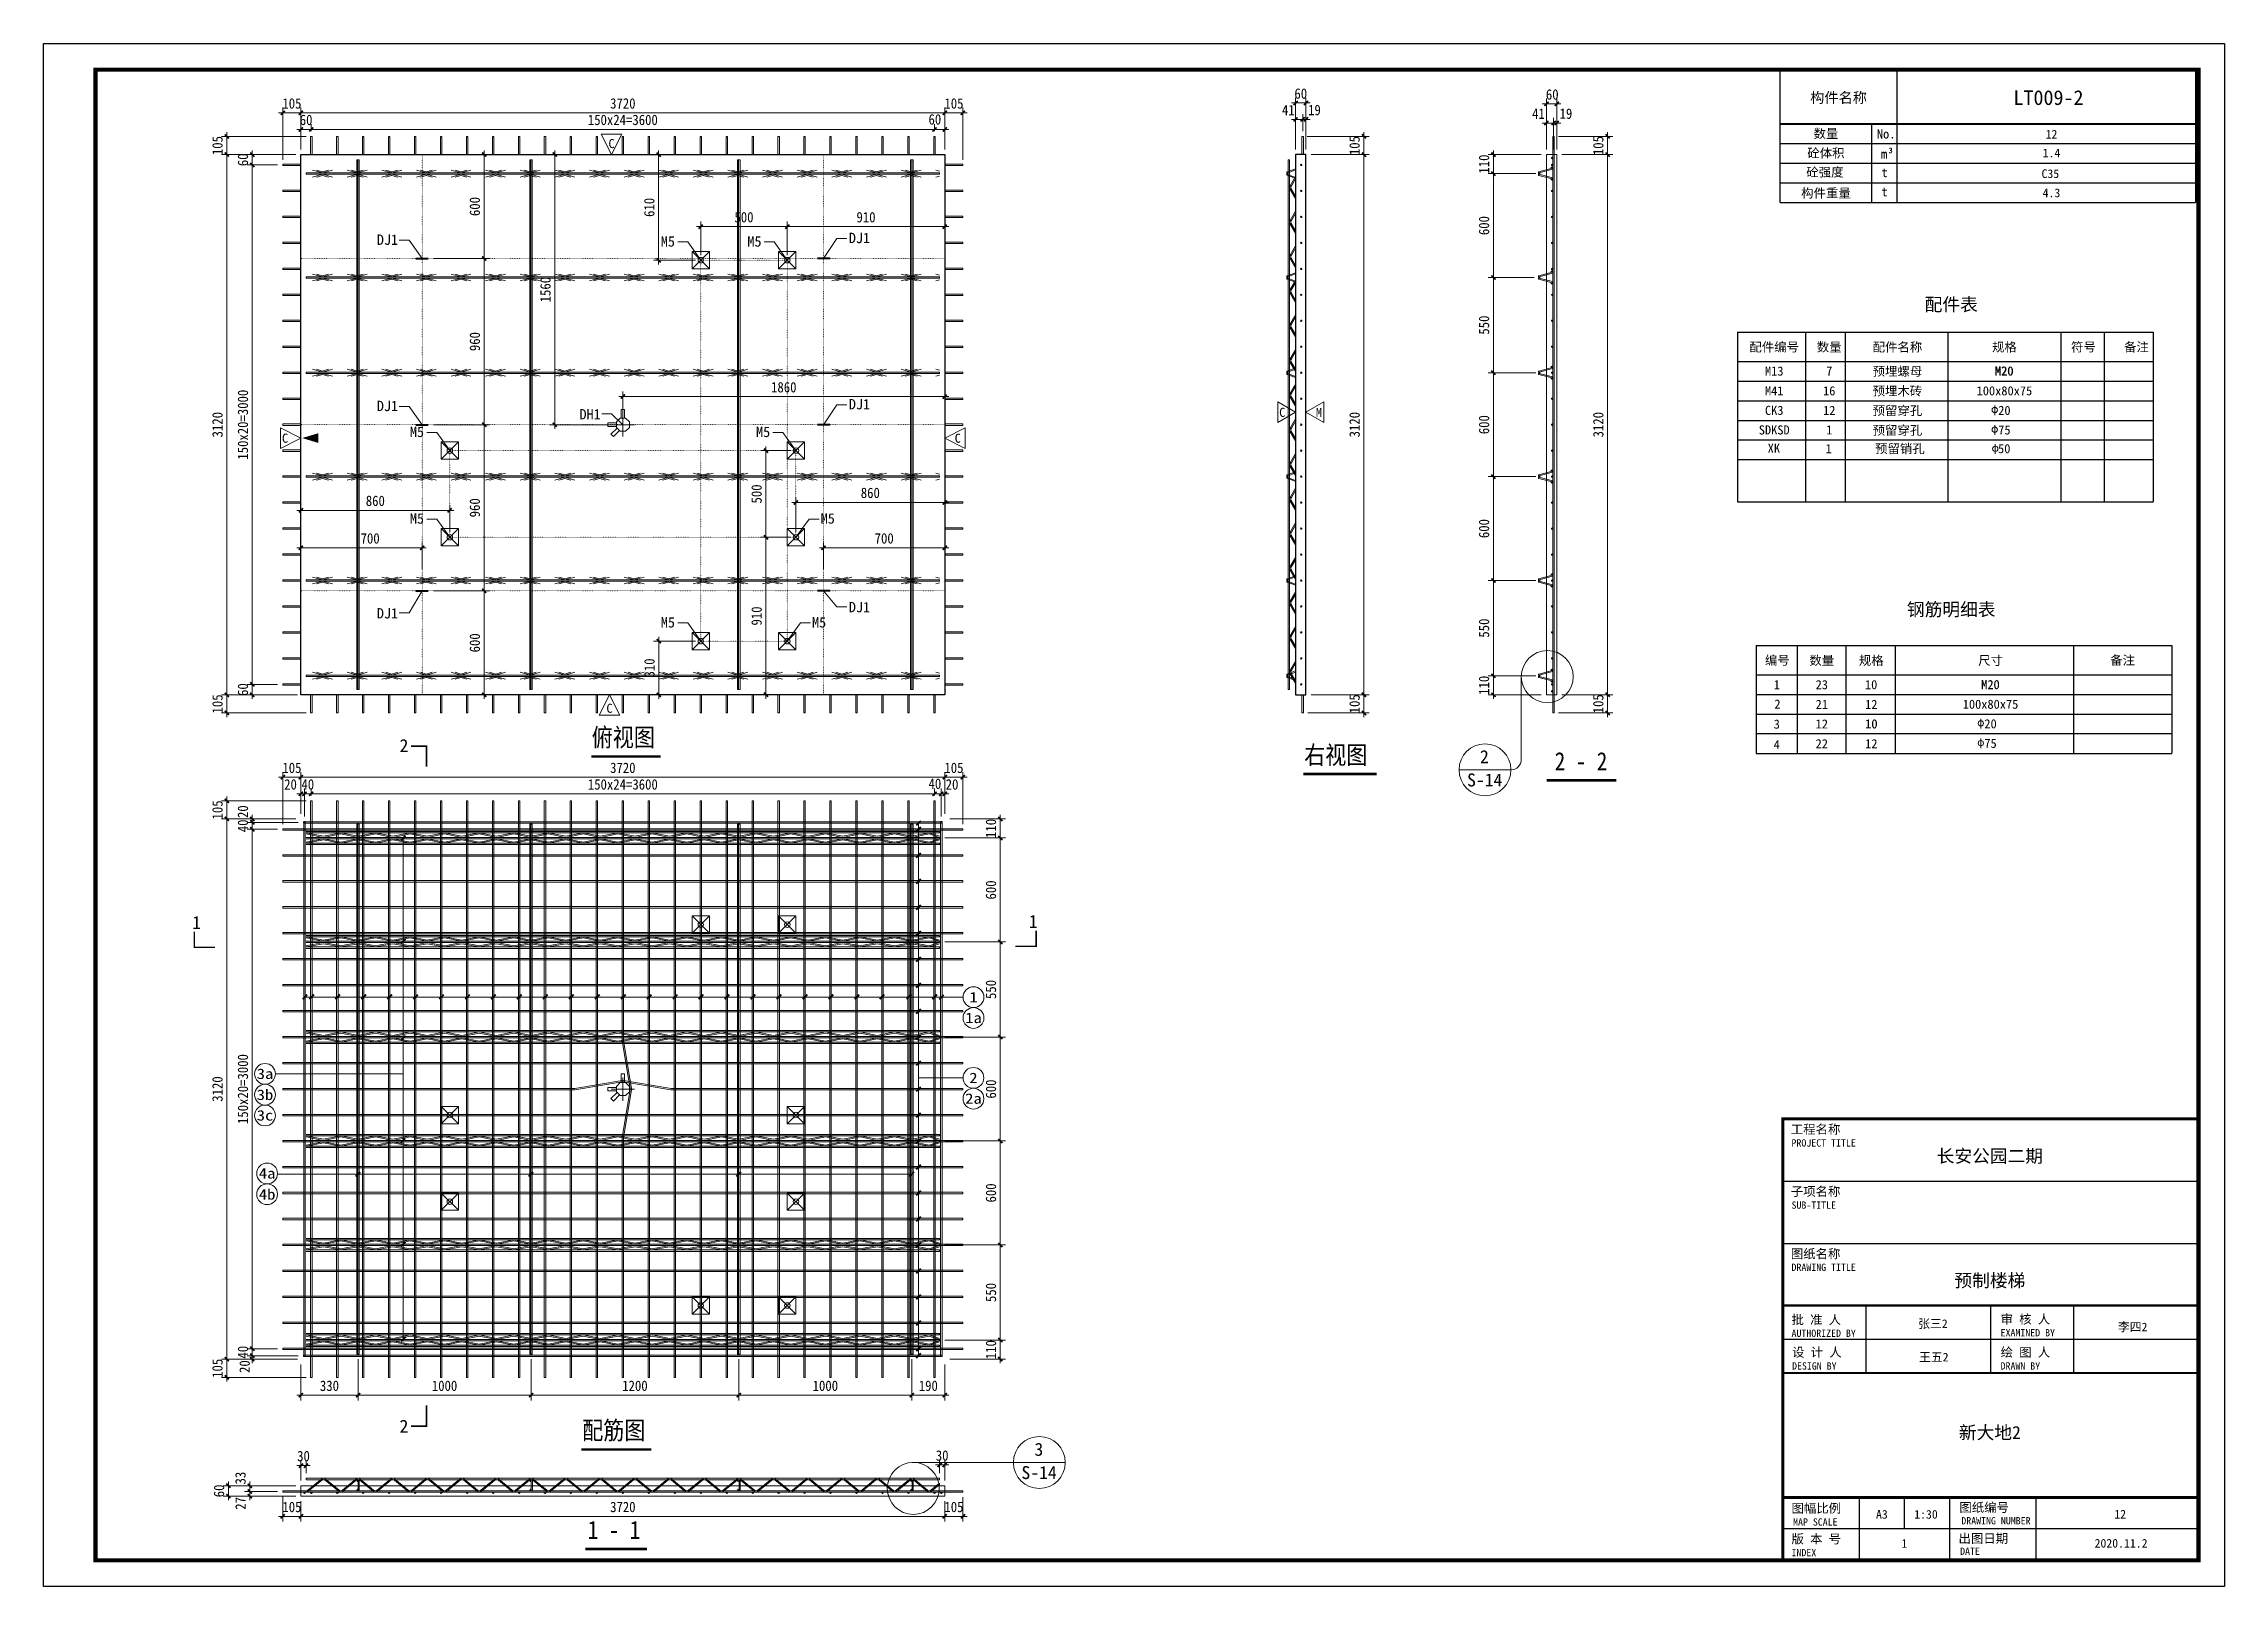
# Model space of a CAD drawing. Header units: millimetres. Extents: x 0 to 28815, y -2 to 20487.
# Drawn here: x 87 to 12687, y 11577 to 20487 of the extents above; entities that cross this region are included whole.
import ezdxf
from ezdxf.enums import TextEntityAlignment as Align

# ---------------------------------------------------------------- set-up
doc = ezdxf.new("R2010")
doc.units = ezdxf.units.MM
doc.linetypes.add('ACAD_ISO10W100', pattern=[18, 12, -3, 0, -3])
doc.linetypes.add('DOT', pattern=[0.25, 0, -0.25])
for name, color, linetype in [('DBD6X-1##宽度', 4, 'Continuous'), ('DBD6X-1##长度', 4, 'Continuous'), ('DBD6X-1##高度', 4, 'Continuous'), ('EQUIP-照明', 3, 'Continuous'), ('ERECTIONMARK', 8, 'Continuous'), ('S-DETL-TEXT', 7, 'Continuous'), ('YZ-下划线', 1, 'ACAD_ISO10W100'), ('YZ-标题文字', 2, 'Continuous'), ('YZ-索引图号', 3, 'Continuous'), ('图框2', 1, 'Continuous'), ('图框签字栏-图框文字', 255, 'Continuous'), ('图框线', 7, 'Continuous'), ('桁架', 4, 'Continuous'), ('钢筋', 7, 'Continuous')]:
    doc.layers.add(name, color=color, linetype=linetype)
for name, color, linetype, lineweight in [('PUB_DIM', 3, 'Continuous', 15), ('YG-标注', 151, 'Continuous', 15), ('YZ-文字', 4, 'Continuous', 13), ('YZ-符号', 96, 'Continuous', 9), ('墙板支撑', 7, 'Continuous', 15), ('文字标注', 7, 'Continuous', 15), ('轮廓线', 2, 'Continuous', 13)]:
    doc.layers.add(name, color=color, linetype=linetype, lineweight=lineweight)
doc.styles.add('YG-样式 2', font='simhei.ttf')
doc.styles.add('YZ-样式 1', font='simhei.ttf', dxfattribs={"width": 0.85})
doc.styles.add('YZ-样式 2', font='simhei.ttf', dxfattribs={"width": 0.9})
doc.styles.add('图框签字栏$0$宋体', font='', dxfattribs={"width": 0.8})
doc.styles.add('图签-样式 2', font='')
doc.styles.add('图签-黑体', font='simhei.ttf')
doc.styles.add('黑体', font='simhei.ttf')
doc.styles.get('图框签字栏$0$宋体').set_extended_font_data('NSimSun')
doc.styles.get('图签-样式 2').set_extended_font_data('NSimSun')
doc.dimstyles.new('m_sc-10', dxfattribs={"dimtxt": 65, "dimasz": 30, "dimexe": 20, "dimexo": 30, "dimgap": 20, "dimtad": 1, "dimdec": 0, "dimzin": 1, "dimdsep": 46, "dimtxsty": '黑体', "dimblk": 'ARCHTICK', "dimcen": 250, "dimdle": 10, "dimclrd": 256, "dimclre": 256, "dimclrt": 7, "dimazin": 0, "dimtfac": 1, "dimtdec": 0, "dimtix": 1, "dimtmove": 2, "dimatfit": 2, "dimldrblk": 'ARCHTICK', "dimfxl": 1, "dimlwd": -1, "dimlwe": -1, "dimarcsym": 0})
doc.dimstyles.new('YZ-30', dxfattribs={"dimscale": 30, "dimtxt": 2, "dimasz": 0.8, "dimexe": 1, "dimexo": 1, "dimgap": 0.8, "dimtad": 1, "dimdec": 0, "dimzin": 1, "dimdsep": 46, "dimtxsty": 'YZ-样式 2', "dimblk": 'ARCHTICK', "dimcen": 250, "dimdle": 0.8, "dimclrd": 151, "dimclre": 151, "dimclrt": 7, "dimazin": 0, "dimtfac": 1, "dimtdec": 0, "dimtix": 1, "dimtmove": 2, "dimatfit": 2, "dimldrblk": 'ARCHTICK', "dimfxl": 1, "dimlwd": 9, "dimlwe": 9, "dimarcsym": 0})

msp = doc.modelspace()

# ---------------------------------------------------------------- texts
at = {"layer": 'YZ-文字', "style": '黑体'}
for s, p in [('DJ1', (2012.9, 19354.5)), ('M5', (3653.7, 19344.6)), ('M5', (4153.7, 19344.6)), ('DJ1', (4740, 19364.5)), ('DJ1', (2012.9, 18394.5)), ('DJ1', (4740, 18404.5)), ('M5', (2203.7, 18244.6)), ('DH1', (3183.7, 18346.2)), ('M5', (4203.7, 18244.6)), ('M5', (2203.7, 17744.6)), ('M5', (4577.2, 17744.6)), ('DJ1', (4740, 17232.4)), ('DJ1', (2012.9, 17196.7)), ('M5', (3653.7, 17144.6)), ('M5', (4527.2, 17144.6))]:
    msp.add_text(s, height=60, dxfattribs=at).set_placement(p, align=Align.MIDDLE_LEFT)
at = {"layer": 'YZ-标题文字', "style": 'YZ-样式 1', "width": 0.85}
for s, p in [('俯视图', (3254.2, 16396.2)), ('右视图', (7370.5, 16294.6)), ('2 - 2', (8818.3, 16258.3)), ('配筋图', (3199.1, 12394)), ('1 - 1', (3231.2, 11819))]:
    msp.add_text(s, height=105, dxfattribs=at).set_placement(p, align=Align.BOTTOM_LEFT)
at = {"layer": 'YZ-标题文字', "style": 'YZ-样式 1', "width": 1.176}
for s, p in [('1', (5460.1, 14979.6)), ('1a', (5460.1, 14859.6)), ('3a', (1366.6, 14536.5)), ('2', (5459.7, 14513.4)), ('3b', (1366.6, 14416.5)), ('2a', (5459.7, 14393.4)), ('3c', (1366.6, 14296.5)), ('4a', (1378.8, 13961.4)), ('4b', (1378.8, 13841.4))]:
    msp.add_text(s, height=60, dxfattribs=at).set_placement(p, align=Align.MIDDLE)
at = {"layer": 'YZ-符号', "color": 1, "lineweight": 15, "style": '图签-黑体'}
for s, p in [('C', (3351.1, 19883.4)), ('C', (7226.2, 18331)), ('M', (7438.1, 18330.5)), ('C', (1464.5, 18181.7)), ('C', (5351.3, 18181.7)), ('C', (3339.2, 16621.9))]:
    msp.add_text(s, height=52.5, dxfattribs=at).set_placement(p)
at = {"layer": 'YZ-索引图号', "color": 3, "ltscale": 100}
for s, style, p in [('2', 'YZ-样式 1', (8412.1, 16331)), ('S-14', 'YZ-样式 2', (8413.8, 16196.6)), ('3', 'YZ-样式 1', (5837.5, 12330.7)), ('S-14', 'YZ-样式 2', (5839.2, 12196.3))]:
    msp.add_text(s, height=75, dxfattribs=dict(at, style=style)).set_placement(p, align=Align.CENTER)
at = {"layer": '图框签字栏-图框文字', "style": '图签-黑体'}
for s, p in [('配件表', (11109.2, 18980.3)), ('钢筋明细表', (11109.2, 17219.2))]:
    msp.add_text(s, height=75, dxfattribs=at).set_placement(p, align=Align.MIDDLE_CENTER)
at = {"layer": '文字标注', "style": 'YG-样式 2'}
for s, p in [('2', (2169.3, 16394.9)), ('1', (971.2, 15373.2)), ('1', (5805.3, 15379.4)), ('2', (2169.3, 12464.1))]:
    msp.add_text(s, height=75, dxfattribs=at).set_placement(p, align=Align.CENTER)

# ---------------------------------------------------------------- blocks, each defined once
blk = doc.blocks.new('图纸信息')
at = {"layer": '图框线'}
for p, q in [((10049, 2341), (12450, 2341)), ((10049, 1981), (12450, 1981)), ((10530, 1233), (10530, 1622)), ((11250, 1233), (11250, 1622)), ((11730, 1233), (11730, 1622)), ((12450, 1425), (10049, 1425)), ((12450, 1233), (10049, 1233)), ((12450, 1233), (10049, 1233)), ((10491, 150), (10491, 514)), ((10752, 332), (10752, 514)), ((11013, 150), (11013, 514)), ((11513, 150), (11513, 514)), ((12450, 332), (10049, 332)), ((11013, 150), (10049, 150))]:
    blk.add_line(p, q, dxfattribs=at)
at = {"layer": '图框线', "const_width": 17}
blk.add_lwpolyline([(10049, 2700), (12450, 2700), (12450, 150), (10049, 150)], close=True, dxfattribs=at)
at = {"layer": '图框线'}
for points, const_width in [([(10049, 2700), (12450, 2700)], 12.1), ([(10049, 1622), (12450, 1622)], 12.1), ([(10049, 1233), (12450, 1233)], 12.1), ([(10049, 514), (12450, 514)], 17)]:
    blk.add_lwpolyline(points, dxfattribs=dict(at, const_width=const_width))
at = {"style": '图签-黑体', "flags": 1}
blk.add_attdef('构件类型', (11518, 2774), '', height=50, dxfattribs=at)
at = {"style": '图签-黑体'}
for tag, height, p in [('项目名称', 75, (11245, 2448)), ('子项名称', 75, (11231, 2105)), ('图纸名称', 75, (11245, 1729)), ('批准人', 50, (10916, 1492)), ('审核人', 50, (12070, 1473)), ('设计人', 50, (10921, 1299)), ('绘图人', 50, (12070, 1299)), ('设计单位', 75, (11245, 851)), ('图幅', 50, (10621, 391)), ('Scale', 50, (10876, 391)), ('图纸编号', 50, (11998, 392)), ('版本', 50, (10751, 223)), ('出图日期', 50, (12003, 224))]:
    blk.add_attdef(tag, text='', height=height, dxfattribs=at).set_placement(p, align=Align.CENTER)
at = {"layer": '图框签字栏-图框文字'}
for s, height, style, p in [('工程名称', 52.5, '图签-黑体', (10095, 2614)), ('PROJECT TITLE', 42, '图框签字栏$0$宋体', (10099, 2540)), ('子项名称', 52.5, '图签-黑体', (10095, 2255)), ('SUB-TITLE', 42, '图框签字栏$0$宋体', (10099, 2181)), ('图纸名称', 52.5, '图签-黑体', (10095, 1895)), ('DRAWING TITLE', 42, '图框签字栏$0$宋体', (10099, 1822)), ('批 准 人', 52.5, '图签-黑体', (10099, 1514)), ('审 核 人', 52.5, '图签-黑体', (11307, 1517)), ('AUTHORIZED BY', 42, '图框签字栏$0$宋体', (10099, 1441)), ('绘 图 人', 52.5, '图签-黑体', (11307, 1326)), ('EXAMINED BY', 42, '图框签字栏$0$宋体', (11307, 1444)), ('设 计 人', 52.5, '图签-黑体', (10102, 1326)), ('DESIGN BY', 42, '图框签字栏$0$宋体', (10102, 1252)), ('DRAWN BY', 42, '图框签字栏$0$宋体', (11307, 1252)), ('图幅比例', 52.5, '图签-黑体', (10099, 425)), ('MAP SCALE', 42, '图框签字栏$0$宋体', (10108, 351)), ('图纸编号', 52.5, '图签-黑体', (11069, 430)), ('版 本 号', 52.5, '图签-黑体', (10099, 248)), ('出图日期', 52.5, '图签-黑体', (11064, 251)), ('INDEX', 42, '图框签字栏$0$宋体', (10099, 174)), ('DATE', 42, '图框签字栏$0$宋体', (11073, 182))]:
    blk.add_text(s, height=height, dxfattribs=dict(at, style=style)).set_placement(p)
at = {"layer": '图框签字栏-图框文字', "style": '图框签字栏$0$宋体'}
blk.add_text('DRAWING NUMBER', height=42, dxfattribs=at).set_placement((11280, 358), align=Align.CENTER)
blk = doc.blocks.new('A$C6EDF263D')
at = {"layer": '桁架', "color": 4, "linetype": 'Continuous', "lineweight": 9}
for p, q in [((83, 75), (6, 54)), ((83, 14), (6, 34)), ((84, 69), (8, 48)), ((84, 20), (8, 40))]:
    blk.add_line(p, q, dxfattribs=at)
for centre in [(8, 44), (80, 78), (80, 11)]:
    blk.add_circle(centre, 4, dxfattribs=at)
for centre, start, end in [((7, 51), 103.9948, 283.9948), ((7, 37), 76.0052, 256.0052), ((84, 72), 283.9948, 103.9948), ((84, 17), 256.0052, 76.0052)]:
    blk.add_arc(centre, 3, start, end, dxfattribs=at)
blk = doc.blocks.new('A$C71EC6BAC')
at = {"layer": '桁架', "color": 4, "linetype": 'Continuous', "lineweight": 9}
for p, q in [((55, 55), (6, 37)), ((55, 0), (6, 18)), ((55, 49), (8, 31)), ((55, 6), (8, 23))]:
    blk.add_line(p, q, dxfattribs=at)
blk.add_circle((8, 27), 4, dxfattribs=at)
for centre, start, end in [((7, 34), 103.9948, 283.9948), ((7, 21), 76.0052, 256.0052)]:
    blk.add_arc(centre, 3, start, end, dxfattribs=at)
blk = doc.blocks.new('_ArchTick')
at = {"color": 0, "linetype": 'ByBlock', "const_width": 0.4}
blk.add_lwpolyline([(-0.5, -0.5), (0.5, 0.5)], dxfattribs=at)
blk = doc.blocks.new('*D443')
at = {"layer": 'Defpoints', "color": 0, "ltscale": 30, "transparency": 16777216}
for p in [(7358, 19951), (7381, 19846), (7716, 19846)]:
    blk.add_point(p, dxfattribs=at)
at = {"layer": 'YG-标注', "color": 151, "lineweight": 9, "ltscale": 30, "transparency": 16777216}
for p, q in [((7388, 19951), (7746, 19951)), ((7716, 19951), (7716, 19975)), ((7716, 19951), (7716, 19846)), ((7411, 19846), (7746, 19846)), ((7716, 19846), (7716, 19822))]:
    blk.add_line(p, q, dxfattribs=at)
at = {"layer": 'YG-标注', "color": 151, "lineweight": 9, "ltscale": 30, "transparency": 16777216, "xscale": 24, "yscale": 24, "zscale": 24}
for p, rotation in [((7716, 19951), 270), ((7716, 19846), 90)]:
    blk.add_blockref('_ArchTick', p, dxfattribs=dict(at, rotation=rotation))
at = {"layer": 'YG-标注', "color": 7, "lineweight": 9, "ltscale": 30, "transparency": 16777216, "insert": (7662, 19898), "char_height": 60, "attachment_point": 5, "rotation": 90, "style": 'YZ-样式 2'}
blk.add_mtext('105', dxfattribs=at)
blk = doc.blocks.new('*D444')
at = {"layer": 'DBD6X-1##宽度', "color": 151, "lineweight": 9, "ltscale": 30, "transparency": 16777216}
for p, q in [((7411, 19846), (7746, 19846)), ((7716, 19870), (7716, 16702)), ((7411, 16726), (7746, 16726))]:
    blk.add_line(p, q, dxfattribs=at)
at = {"layer": 'Defpoints', "color": 0, "ltscale": 30, "transparency": 16777216}
for p in [(7381, 19846), (7381, 16726), (7716, 16726)]:
    blk.add_point(p, dxfattribs=at)
at = {"layer": 'DBD6X-1##宽度', "color": 151, "lineweight": 9, "ltscale": 30, "transparency": 16777216, "xscale": 24, "yscale": 24, "zscale": 24}
for p, rotation in [((7716, 19846), 90), ((7716, 16726), 270)]:
    blk.add_blockref('_ArchTick', p, dxfattribs=dict(at, rotation=rotation))
at = {"layer": 'DBD6X-1##宽度', "color": 7, "lineweight": 9, "ltscale": 30, "transparency": 16777216, "insert": (7662, 18286), "char_height": 60, "attachment_point": 5, "rotation": 90, "style": 'YZ-样式 2'}
blk.add_mtext('3120', dxfattribs=at)
blk = doc.blocks.new('*D445')
at = {"layer": 'Defpoints', "color": 0, "ltscale": 30, "transparency": 16777216}
for p in [(7381, 16726), (7362, 16621), (7716, 16621)]:
    blk.add_point(p, dxfattribs=at)
at = {"layer": 'YG-标注', "color": 151, "lineweight": 9, "ltscale": 30, "transparency": 16777216}
for p, q in [((7411, 16726), (7746, 16726)), ((7716, 16726), (7716, 16750)), ((7716, 16726), (7716, 16621)), ((7392, 16621), (7746, 16621)), ((7716, 16621), (7716, 16597))]:
    blk.add_line(p, q, dxfattribs=at)
at = {"layer": 'YG-标注', "color": 151, "lineweight": 9, "ltscale": 30, "transparency": 16777216, "xscale": 24, "yscale": 24, "zscale": 24}
for p, rotation in [((7716, 16726), 270), ((7716, 16621), 90)]:
    blk.add_blockref('_ArchTick', p, dxfattribs=dict(at, rotation=rotation))
at = {"layer": 'YG-标注', "color": 7, "lineweight": 9, "ltscale": 30, "transparency": 16777216, "insert": (7662, 16674), "char_height": 60, "attachment_point": 5, "rotation": 90, "style": 'YZ-样式 2'}
blk.add_mtext('105', dxfattribs=at)
blk = doc.blocks.new('*D446')
at = {"layer": 'Defpoints', "color": 0, "ltscale": 30, "transparency": 16777216}
for p in [(7321, 20144), (7321, 19846), (7381, 19846)]:
    blk.add_point(p, dxfattribs=at)
at = {"layer": 'YG-标注', "color": 151, "lineweight": 9, "ltscale": 30, "transparency": 16777216}
for p, q in [((7321, 19876), (7321, 20174)), ((7381, 19876), (7381, 20174)), ((7321, 20144), (7297, 20144)), ((7381, 20144), (7321, 20144)), ((7381, 20144), (7405, 20144))]:
    blk.add_line(p, q, dxfattribs=at)
at = {"layer": 'YG-标注', "color": 151, "lineweight": 9, "ltscale": 30, "transparency": 16777216, "xscale": 24, "yscale": 24, "zscale": 24}
blk.add_blockref('_ArchTick', (7321, 20144), dxfattribs=at)
at = {"layer": 'YG-标注', "color": 151, "lineweight": 9, "ltscale": 30, "transparency": 16777216, "xscale": 24, "yscale": 24, "zscale": 24, "rotation": 180}
blk.add_blockref('_ArchTick', (7381, 20144), dxfattribs=at)
at = {"layer": 'YG-标注', "color": 7, "lineweight": 9, "ltscale": 30, "transparency": 16777216, "insert": (7351, 20198), "char_height": 60, "attachment_point": 5, "style": 'YZ-样式 2'}
blk.add_mtext('60', dxfattribs=at)
blk = doc.blocks.new('*D447')
at = {"layer": 'Defpoints', "color": 0, "ltscale": 30, "transparency": 16777216}
for p in [(7362, 20049), (7362, 19951), (7381, 19846)]:
    blk.add_point(p, dxfattribs=at)
at = {"layer": 'YG-标注', "color": 151, "lineweight": 9, "ltscale": 30, "transparency": 16777216}
for p, q in [((7362, 20049), (7338, 20049)), ((7362, 19981), (7362, 20079)), ((7381, 20049), (7362, 20049)), ((7381, 19876), (7381, 20079)), ((7381, 20049), (7405, 20049))]:
    blk.add_line(p, q, dxfattribs=at)
at = {"layer": 'YG-标注', "color": 151, "lineweight": 9, "ltscale": 30, "transparency": 16777216, "xscale": 24, "yscale": 24, "zscale": 24}
blk.add_blockref('_ArchTick', (7362, 20049), dxfattribs=at)
at = {"layer": 'YG-标注', "color": 151, "lineweight": 9, "ltscale": 30, "transparency": 16777216, "xscale": 24, "yscale": 24, "zscale": 24, "rotation": 180}
blk.add_blockref('_ArchTick', (7381, 20049), dxfattribs=at)
at = {"layer": 'YG-标注', "color": 7, "lineweight": 9, "ltscale": 30, "transparency": 16777216, "insert": (7430, 20103), "char_height": 60, "attachment_point": 5, "style": 'YZ-样式 2'}
blk.add_mtext('19', dxfattribs=at)
blk = doc.blocks.new('*D448')
at = {"layer": 'Defpoints', "color": 0, "ltscale": 30, "transparency": 16777216}
for p in [(7321, 20049), (7362, 19951), (7321, 19846)]:
    blk.add_point(p, dxfattribs=at)
at = {"layer": 'YG-标注', "color": 151, "lineweight": 9, "ltscale": 30, "transparency": 16777216}
for p, q in [((7321, 20049), (7297, 20049)), ((7321, 19876), (7321, 20079)), ((7362, 20049), (7321, 20049)), ((7362, 19981), (7362, 20079)), ((7362, 20049), (7386, 20049))]:
    blk.add_line(p, q, dxfattribs=at)
at = {"layer": 'YG-标注', "color": 151, "lineweight": 9, "ltscale": 30, "transparency": 16777216, "xscale": 24, "yscale": 24, "zscale": 24}
blk.add_blockref('_ArchTick', (7321, 20049), dxfattribs=at)
at = {"layer": 'YG-标注', "color": 151, "lineweight": 9, "ltscale": 30, "transparency": 16777216, "xscale": 24, "yscale": 24, "zscale": 24, "rotation": 180}
blk.add_blockref('_ArchTick', (7362, 20049), dxfattribs=at)
at = {"layer": 'YG-标注', "color": 7, "lineweight": 9, "ltscale": 30, "transparency": 16777216, "insert": (7279, 20103), "char_height": 60, "attachment_point": 5, "style": 'YZ-样式 2'}
blk.add_mtext('41', dxfattribs=at)
blk = doc.blocks.new('*D449')
at = {"layer": 'DBD6X-1##高度', "color": 151, "lineweight": 9, "ltscale": 30, "transparency": 16777216}
for p, q in [((8770, 19876), (8770, 20169)), ((8830, 19876), (8830, 20169)), ((8854, 20139), (8746, 20139))]:
    blk.add_line(p, q, dxfattribs=at)
at = {"layer": 'Defpoints', "color": 0, "ltscale": 30, "transparency": 16777216}
for p in [(8770, 20139), (8770, 19846), (8830, 19846)]:
    blk.add_point(p, dxfattribs=at)
at = {"layer": 'DBD6X-1##高度', "color": 151, "lineweight": 9, "ltscale": 30, "transparency": 16777216, "xscale": 24, "yscale": 24, "zscale": 24, "rotation": 180}
blk.add_blockref('_ArchTick', (8770, 20139), dxfattribs=at)
at = {"layer": 'DBD6X-1##高度', "color": 151, "lineweight": 9, "ltscale": 30, "transparency": 16777216, "xscale": 24, "yscale": 24, "zscale": 24}
blk.add_blockref('_ArchTick', (8830, 20139), dxfattribs=at)
at = {"layer": 'DBD6X-1##高度', "color": 7, "lineweight": 9, "ltscale": 30, "transparency": 16777216, "insert": (8804, 20193), "char_height": 60, "attachment_point": 5, "style": 'YZ-样式 2'}
blk.add_mtext('60', dxfattribs=at)
blk = doc.blocks.new('*D450')
at = {"layer": 'Defpoints', "color": 0, "ltscale": 30, "transparency": 16777216}
for p in [(8812, 20028), (8812, 19846), (8830, 19846)]:
    blk.add_point(p, dxfattribs=at)
at = {"layer": 'YG-标注', "color": 151, "lineweight": 9, "ltscale": 30, "transparency": 16777216}
for p, q in [((8812, 19876), (8812, 20058)), ((8830, 19876), (8830, 20058)), ((8812, 20028), (8788, 20028)), ((8830, 20028), (8812, 20028)), ((8830, 20028), (8854, 20028))]:
    blk.add_line(p, q, dxfattribs=at)
at = {"layer": 'YG-标注', "color": 151, "lineweight": 9, "ltscale": 30, "transparency": 16777216, "xscale": 24, "yscale": 24, "zscale": 24}
blk.add_blockref('_ArchTick', (8812, 20028), dxfattribs=at)
at = {"layer": 'YG-标注', "color": 151, "lineweight": 9, "ltscale": 30, "transparency": 16777216, "xscale": 24, "yscale": 24, "zscale": 24, "rotation": 180}
blk.add_blockref('_ArchTick', (8830, 20028), dxfattribs=at)
at = {"layer": 'YG-标注', "color": 7, "lineweight": 9, "ltscale": 30, "transparency": 16777216, "insert": (8883, 20082), "char_height": 60, "attachment_point": 5, "style": 'YZ-样式 2'}
blk.add_mtext('19', dxfattribs=at)
blk = doc.blocks.new('*D451')
at = {"layer": 'Defpoints', "color": 0, "ltscale": 30, "transparency": 16777216}
for p in [(8770, 20028), (8770, 19846), (8812, 19846)]:
    blk.add_point(p, dxfattribs=at)
at = {"layer": 'YG-标注', "color": 151, "lineweight": 9, "ltscale": 30, "transparency": 16777216}
for p, q in [((8770, 19876), (8770, 20058)), ((8812, 19876), (8812, 20058)), ((8770, 20028), (8746, 20028)), ((8812, 20028), (8770, 20028)), ((8812, 20028), (8836, 20028))]:
    blk.add_line(p, q, dxfattribs=at)
at = {"layer": 'YG-标注', "color": 151, "lineweight": 9, "ltscale": 30, "transparency": 16777216, "xscale": 24, "yscale": 24, "zscale": 24}
blk.add_blockref('_ArchTick', (8770, 20028), dxfattribs=at)
at = {"layer": 'YG-标注', "color": 151, "lineweight": 9, "ltscale": 30, "transparency": 16777216, "xscale": 24, "yscale": 24, "zscale": 24, "rotation": 180}
blk.add_blockref('_ArchTick', (8812, 20028), dxfattribs=at)
at = {"layer": 'YG-标注', "color": 7, "lineweight": 9, "ltscale": 30, "transparency": 16777216, "insert": (8724, 20082), "char_height": 60, "attachment_point": 5, "style": 'YZ-样式 2'}
blk.add_mtext('41', dxfattribs=at)
blk = doc.blocks.new('*D452')
at = {"layer": 'Defpoints', "color": 0, "ltscale": 30, "transparency": 16777216}
for p in [(1574, 16009), (1146, 12889), (1584, 12889)]:
    blk.add_point(p, dxfattribs=at)
at = {"layer": 'YG-标注', "color": 151, "lineweight": 9, "ltscale": 30, "transparency": 16777216}
for p, q in [((1544, 16009), (1116, 16009)), ((1146, 16033), (1146, 12865)), ((1554, 12889), (1116, 12889))]:
    blk.add_line(p, q, dxfattribs=at)
at = {"layer": 'YG-标注', "color": 151, "lineweight": 9, "ltscale": 30, "transparency": 16777216, "xscale": 24, "yscale": 24, "zscale": 24}
for p, rotation in [((1146, 16009), 90), ((1146, 12889), 270)]:
    blk.add_blockref('_ArchTick', p, dxfattribs=dict(at, rotation=rotation))
at = {"layer": 'YG-标注', "color": 7, "lineweight": 9, "ltscale": 30, "transparency": 16777216, "insert": (1092, 14449), "char_height": 60, "attachment_point": 5, "rotation": 90, "style": 'YZ-样式 2'}
blk.add_mtext('3120', dxfattribs=at)
blk = doc.blocks.new('*D453')
at = {"layer": 'Defpoints', "color": 0, "ltscale": 30, "transparency": 16777216}
for p in [(1584, 12889), (1146, 12784), (1634, 12784)]:
    blk.add_point(p, dxfattribs=at)
at = {"layer": 'YG-标注', "color": 151, "lineweight": 9, "ltscale": 30, "transparency": 16777216}
for p, q in [((1554, 12889), (1116, 12889)), ((1146, 12889), (1146, 12913)), ((1146, 12889), (1146, 12784)), ((1604, 12784), (1116, 12784)), ((1146, 12784), (1146, 12760))]:
    blk.add_line(p, q, dxfattribs=at)
at = {"layer": 'YG-标注', "color": 151, "lineweight": 9, "ltscale": 30, "transparency": 16777216, "xscale": 24, "yscale": 24, "zscale": 24}
for p, rotation in [((1146, 12889), 270), ((1146, 12784), 90)]:
    blk.add_blockref('_ArchTick', p, dxfattribs=dict(at, rotation=rotation))
at = {"layer": 'YG-标注', "color": 7, "lineweight": 9, "ltscale": 30, "transparency": 16777216, "insert": (1092, 12836), "char_height": 60, "attachment_point": 5, "rotation": 90, "style": 'YZ-样式 2'}
blk.add_mtext('105', dxfattribs=at)
blk = doc.blocks.new('*D454')
at = {"layer": 'Defpoints', "color": 0, "ltscale": 30, "transparency": 16777216}
for p in [(1293, 12909), (1584, 12889), (1589, 12909)]:
    blk.add_point(p, dxfattribs=at)
at = {"layer": 'YG-标注', "color": 151, "lineweight": 9, "ltscale": 30, "transparency": 16777216}
for p, q in [((1559, 12909), (1263, 12909)), ((1554, 12889), (1263, 12889)), ((1293, 12909), (1293, 12933)), ((1293, 12889), (1293, 12909)), ((1293, 12889), (1293, 12865))]:
    blk.add_line(p, q, dxfattribs=at)
at = {"layer": 'YG-标注', "color": 151, "lineweight": 9, "ltscale": 30, "transparency": 16777216, "xscale": 24, "yscale": 24, "zscale": 24}
for p, rotation in [((1293, 12909), 270), ((1293, 12889), 90)]:
    blk.add_blockref('_ArchTick', p, dxfattribs=dict(at, rotation=rotation))
at = {"layer": 'YG-标注', "color": 7, "lineweight": 9, "ltscale": 30, "transparency": 16777216, "insert": (1249, 12846), "char_height": 60, "attachment_point": 5, "rotation": 90, "style": 'YZ-样式 2'}
blk.add_mtext('20', dxfattribs=at)
blk = doc.blocks.new('*D455')
at = {"layer": 'Defpoints', "color": 0, "ltscale": 30, "transparency": 16777216}
for p in [(1293, 15949), (1469, 15949), (1469, 12949)]:
    blk.add_point(p, dxfattribs=at)
at = {"layer": 'YG-标注', "color": 151, "lineweight": 9, "ltscale": 30, "transparency": 16777216}
for p, q in [((1439, 15949), (1263, 15949)), ((1293, 12925), (1293, 15973)), ((1439, 12949), (1263, 12949))]:
    blk.add_line(p, q, dxfattribs=at)
at = {"layer": 'YG-标注', "color": 151, "lineweight": 9, "ltscale": 30, "transparency": 16777216, "xscale": 24, "yscale": 24, "zscale": 24}
for p, rotation in [((1293, 15949), 90), ((1293, 12949), 270)]:
    blk.add_blockref('_ArchTick', p, dxfattribs=dict(at, rotation=rotation))
at = {"layer": 'YG-标注', "color": 7, "lineweight": 9, "ltscale": 30, "transparency": 16777216, "insert": (1239, 14449), "char_height": 60, "attachment_point": 5, "rotation": 90, "style": 'YZ-样式 2'}
blk.add_mtext('150x20=3000', dxfattribs=at)
blk = doc.blocks.new('*D456')
at = {"layer": 'Defpoints', "color": 0, "ltscale": 30, "transparency": 16777216}
for p in [(1293, 15989), (1469, 15949), (1589, 15989)]:
    blk.add_point(p, dxfattribs=at)
at = {"layer": 'YG-标注', "color": 151, "lineweight": 9, "ltscale": 30, "transparency": 16777216}
for p, q in [((1293, 15989), (1293, 16013)), ((1559, 15989), (1263, 15989)), ((1439, 15949), (1263, 15949)), ((1293, 15949), (1293, 15989)), ((1293, 15949), (1293, 15925))]:
    blk.add_line(p, q, dxfattribs=at)
at = {"layer": 'YG-标注', "color": 151, "lineweight": 9, "ltscale": 30, "transparency": 16777216, "xscale": 24, "yscale": 24, "zscale": 24}
for p, rotation in [((1293, 15989), 270), ((1293, 15949), 90)]:
    blk.add_blockref('_ArchTick', p, dxfattribs=dict(at, rotation=rotation))
at = {"layer": 'YG-标注', "color": 7, "lineweight": 9, "ltscale": 30, "transparency": 16777216, "insert": (1239, 15969), "char_height": 60, "attachment_point": 5, "rotation": 90, "style": 'YZ-样式 2'}
blk.add_mtext('40', dxfattribs=at)
blk = doc.blocks.new('*D457')
at = {"layer": 'Defpoints', "color": 0, "ltscale": 30, "transparency": 16777216}
for p in [(1293, 16009), (1574, 16009), (1589, 15989)]:
    blk.add_point(p, dxfattribs=at)
at = {"layer": 'YG-标注', "color": 151, "lineweight": 9, "ltscale": 30, "transparency": 16777216}
for p, q in [((1544, 16009), (1263, 16009)), ((1293, 16009), (1293, 16033)), ((1293, 15989), (1293, 16009)), ((1559, 15989), (1263, 15989)), ((1293, 15989), (1293, 15965))]:
    blk.add_line(p, q, dxfattribs=at)
at = {"layer": 'YG-标注', "color": 151, "lineweight": 9, "ltscale": 30, "transparency": 16777216, "xscale": 24, "yscale": 24, "zscale": 24}
for p, rotation in [((1293, 16009), 270), ((1293, 15989), 90)]:
    blk.add_blockref('_ArchTick', p, dxfattribs=dict(at, rotation=rotation))
at = {"layer": 'YG-标注', "color": 7, "lineweight": 9, "ltscale": 30, "transparency": 16777216, "insert": (1239, 16051), "char_height": 60, "attachment_point": 5, "rotation": 90, "style": 'YZ-样式 2'}
blk.add_mtext('20', dxfattribs=at)
blk = doc.blocks.new('*D458')
at = {"layer": 'Defpoints', "color": 0, "ltscale": 30, "transparency": 16777216}
for p in [(1293, 12949), (1469, 12949), (1589, 12909)]:
    blk.add_point(p, dxfattribs=at)
at = {"layer": 'YG-标注', "color": 151, "lineweight": 9, "ltscale": 30, "transparency": 16777216}
for p, q in [((1439, 12949), (1263, 12949)), ((1559, 12909), (1263, 12909)), ((1293, 12949), (1293, 12973)), ((1293, 12909), (1293, 12949)), ((1293, 12909), (1293, 12885))]:
    blk.add_line(p, q, dxfattribs=at)
at = {"layer": 'YG-标注', "color": 151, "lineweight": 9, "ltscale": 30, "transparency": 16777216, "xscale": 24, "yscale": 24, "zscale": 24}
for p, rotation in [((1293, 12949), 270), ((1293, 12909), 90)]:
    blk.add_blockref('_ArchTick', p, dxfattribs=dict(at, rotation=rotation))
at = {"layer": 'YG-标注', "color": 7, "lineweight": 9, "ltscale": 30, "transparency": 16777216, "insert": (1239, 12929), "char_height": 60, "attachment_point": 5, "rotation": 90, "style": 'YZ-样式 2'}
blk.add_mtext('40', dxfattribs=at)
blk = doc.blocks.new('*D459')
at = {"layer": 'Defpoints', "color": 0, "ltscale": 30, "transparency": 16777216}
for p in [(1574, 16250), (1574, 16009), (1469, 15949)]:
    blk.add_point(p, dxfattribs=at)
at = {"layer": '钢筋', "color": 151, "lineweight": 9, "ltscale": 30, "transparency": 16777216}
for p, q in [((1469, 15979), (1469, 16280)), ((1574, 16039), (1574, 16280)), ((1469, 16250), (1445, 16250)), ((1469, 16250), (1574, 16250)), ((1574, 16250), (1598, 16250))]:
    blk.add_line(p, q, dxfattribs=at)
at = {"layer": '钢筋', "color": 151, "lineweight": 9, "ltscale": 30, "transparency": 16777216, "xscale": 24, "yscale": 24, "zscale": 24}
blk.add_blockref('_ArchTick', (1469, 16250), dxfattribs=at)
at = {"layer": '钢筋', "color": 151, "lineweight": 9, "ltscale": 30, "transparency": 16777216, "xscale": 24, "yscale": 24, "zscale": 24, "rotation": 180}
blk.add_blockref('_ArchTick', (1574, 16250), dxfattribs=at)
at = {"layer": '钢筋', "color": 7, "ltscale": 30, "transparency": 16777216, "insert": (1522, 16304), "char_height": 60, "attachment_point": 5, "style": 'YZ-样式 2'}
blk.add_mtext('105', dxfattribs=at)
blk = doc.blocks.new('*D460')
at = {"layer": 'Defpoints', "color": 0, "ltscale": 30, "transparency": 16777216}
for p in [(1634, 16154), (1634, 16114), (1594, 15994)]:
    blk.add_point(p, dxfattribs=at)
at = {"layer": '钢筋', "color": 151, "lineweight": 9, "ltscale": 30, "transparency": 16777216}
for p, q in [((1594, 16154), (1570, 16154)), ((1594, 16024), (1594, 16184)), ((1594, 16154), (1634, 16154)), ((1634, 16144), (1634, 16184)), ((1634, 16154), (1658, 16154))]:
    blk.add_line(p, q, dxfattribs=at)
at = {"layer": '钢筋', "color": 151, "lineweight": 9, "ltscale": 30, "transparency": 16777216, "xscale": 24, "yscale": 24, "zscale": 24}
blk.add_blockref('_ArchTick', (1594, 16154), dxfattribs=at)
at = {"layer": '钢筋', "color": 151, "lineweight": 9, "ltscale": 30, "transparency": 16777216, "xscale": 24, "yscale": 24, "zscale": 24, "rotation": 180}
blk.add_blockref('_ArchTick', (1634, 16154), dxfattribs=at)
at = {"layer": '钢筋', "color": 7, "ltscale": 30, "transparency": 16777216, "insert": (1614, 16208), "char_height": 60, "attachment_point": 5, "style": 'YZ-样式 2'}
blk.add_mtext('40', dxfattribs=at)
blk = doc.blocks.new('*D461')
at = {"layer": 'Defpoints', "color": 0, "ltscale": 30, "transparency": 16777216}
for p in [(1574, 16154), (1574, 16009), (1594, 15994)]:
    blk.add_point(p, dxfattribs=at)
at = {"layer": '钢筋', "color": 151, "lineweight": 9, "ltscale": 30, "transparency": 16777216}
for p, q in [((1574, 16154), (1550, 16154)), ((1574, 16039), (1574, 16184)), ((1594, 16154), (1574, 16154)), ((1594, 16024), (1594, 16184)), ((1594, 16154), (1618, 16154))]:
    blk.add_line(p, q, dxfattribs=at)
at = {"layer": '钢筋', "color": 151, "lineweight": 9, "ltscale": 30, "transparency": 16777216, "xscale": 24, "yscale": 24, "zscale": 24}
blk.add_blockref('_ArchTick', (1574, 16154), dxfattribs=at)
at = {"layer": '钢筋', "color": 151, "lineweight": 9, "ltscale": 30, "transparency": 16777216, "xscale": 24, "yscale": 24, "zscale": 24, "rotation": 180}
blk.add_blockref('_ArchTick', (1594, 16154), dxfattribs=at)
at = {"layer": '钢筋', "color": 7, "ltscale": 30, "transparency": 16777216, "insert": (1514, 16208), "char_height": 60, "attachment_point": 5, "style": 'YZ-样式 2'}
blk.add_mtext('20', dxfattribs=at)
blk = doc.blocks.new('*D462')
at = {"layer": 'Defpoints', "color": 0, "ltscale": 30, "transparency": 16777216}
for p in [(1146, 16114), (1574, 16009), (1634, 16114)]:
    blk.add_point(p, dxfattribs=at)
at = {"layer": '钢筋', "color": 151, "lineweight": 9, "ltscale": 30, "transparency": 16777216}
for p, q in [((1146, 16114), (1146, 16138)), ((1604, 16114), (1116, 16114)), ((1544, 16009), (1116, 16009)), ((1146, 16009), (1146, 16114)), ((1146, 16009), (1146, 15985))]:
    blk.add_line(p, q, dxfattribs=at)
at = {"layer": '钢筋', "color": 151, "lineweight": 9, "ltscale": 30, "transparency": 16777216, "xscale": 24, "yscale": 24, "zscale": 24}
for p, rotation in [((1146, 16114), 270), ((1146, 16009), 90)]:
    blk.add_blockref('_ArchTick', p, dxfattribs=dict(at, rotation=rotation))
at = {"layer": '钢筋', "color": 7, "ltscale": 30, "transparency": 16777216, "insert": (1092, 16061), "char_height": 60, "attachment_point": 5, "rotation": 90, "style": 'YZ-样式 2'}
blk.add_mtext('105', dxfattribs=at)
blk = doc.blocks.new('*D463')
at = {"layer": 'DBD6X-1##长度', "color": 151, "lineweight": 9, "ltscale": 30, "transparency": 16777216}
for p, q in [((1574, 16039), (1574, 16280)), ((5294, 16039), (5294, 16280)), ((1550, 16250), (5318, 16250))]:
    blk.add_line(p, q, dxfattribs=at)
at = {"layer": 'Defpoints', "color": 0, "ltscale": 30, "transparency": 16777216}
for p in [(5294, 16250), (1574, 16009), (5294, 16009)]:
    blk.add_point(p, dxfattribs=at)
at = {"layer": 'DBD6X-1##长度', "color": 151, "lineweight": 9, "ltscale": 30, "transparency": 16777216, "xscale": 24, "yscale": 24, "zscale": 24, "rotation": 180}
blk.add_blockref('_ArchTick', (1574, 16250), dxfattribs=at)
at = {"layer": 'DBD6X-1##长度', "color": 151, "lineweight": 9, "ltscale": 30, "transparency": 16777216, "xscale": 24, "yscale": 24, "zscale": 24}
blk.add_blockref('_ArchTick', (5294, 16250), dxfattribs=at)
at = {"layer": 'DBD6X-1##长度', "color": 7, "lineweight": 9, "ltscale": 30, "transparency": 16777216, "insert": (3434, 16304), "char_height": 60, "attachment_point": 5, "style": 'YZ-样式 2'}
blk.add_mtext('3720', dxfattribs=at)
blk = doc.blocks.new('*D464')
at = {"layer": 'Defpoints', "color": 0, "ltscale": 30, "transparency": 16777216}
for p in [(5399, 16250), (5294, 16009), (5399, 15949)]:
    blk.add_point(p, dxfattribs=at)
at = {"layer": '钢筋', "color": 151, "lineweight": 9, "ltscale": 30, "transparency": 16777216}
for p, q in [((5294, 16039), (5294, 16280)), ((5399, 15979), (5399, 16280)), ((5294, 16250), (5270, 16250)), ((5294, 16250), (5399, 16250)), ((5399, 16250), (5423, 16250))]:
    blk.add_line(p, q, dxfattribs=at)
at = {"layer": '钢筋', "color": 151, "lineweight": 9, "ltscale": 30, "transparency": 16777216, "xscale": 24, "yscale": 24, "zscale": 24}
blk.add_blockref('_ArchTick', (5294, 16250), dxfattribs=at)
at = {"layer": '钢筋', "color": 151, "lineweight": 9, "ltscale": 30, "transparency": 16777216, "xscale": 24, "yscale": 24, "zscale": 24, "rotation": 180}
blk.add_blockref('_ArchTick', (5399, 16250), dxfattribs=at)
at = {"layer": '钢筋', "color": 7, "ltscale": 30, "transparency": 16777216, "insert": (5347, 16304), "char_height": 60, "attachment_point": 5, "style": 'YZ-样式 2'}
blk.add_mtext('105', dxfattribs=at)
blk = doc.blocks.new('*D465')
at = {"layer": 'Defpoints', "color": 0, "ltscale": 30, "transparency": 16777216}
for p in [(5274, 16154), (5234, 16114), (5274, 15994)]:
    blk.add_point(p, dxfattribs=at)
at = {"layer": '钢筋', "color": 151, "lineweight": 9, "ltscale": 30, "transparency": 16777216}
for p, q in [((5234, 16154), (5210, 16154)), ((5234, 16144), (5234, 16184)), ((5234, 16154), (5274, 16154)), ((5274, 16024), (5274, 16184)), ((5274, 16154), (5298, 16154))]:
    blk.add_line(p, q, dxfattribs=at)
at = {"layer": '钢筋', "color": 151, "lineweight": 9, "ltscale": 30, "transparency": 16777216, "xscale": 24, "yscale": 24, "zscale": 24}
blk.add_blockref('_ArchTick', (5234, 16154), dxfattribs=at)
at = {"layer": '钢筋', "color": 151, "lineweight": 9, "ltscale": 30, "transparency": 16777216, "xscale": 24, "yscale": 24, "zscale": 24, "rotation": 180}
blk.add_blockref('_ArchTick', (5274, 16154), dxfattribs=at)
at = {"layer": '钢筋', "color": 7, "ltscale": 30, "transparency": 16777216, "insert": (5237, 16212), "char_height": 60, "attachment_point": 5, "style": 'YZ-样式 2'}
blk.add_mtext('40', dxfattribs=at)
blk = doc.blocks.new('*D466')
at = {"layer": 'Defpoints', "color": 0, "ltscale": 30, "transparency": 16777216}
for p in [(5234, 16154), (1634, 16114), (5234, 16114)]:
    blk.add_point(p, dxfattribs=at)
at = {"layer": '钢筋', "color": 151, "lineweight": 9, "ltscale": 30, "transparency": 16777216}
for p, q in [((1610, 16154), (5258, 16154)), ((1634, 16144), (1634, 16184)), ((5234, 16144), (5234, 16184))]:
    blk.add_line(p, q, dxfattribs=at)
at = {"layer": '钢筋', "color": 151, "lineweight": 9, "ltscale": 30, "transparency": 16777216, "xscale": 24, "yscale": 24, "zscale": 24, "rotation": 180}
blk.add_blockref('_ArchTick', (1634, 16154), dxfattribs=at)
at = {"layer": '钢筋', "color": 151, "lineweight": 9, "ltscale": 30, "transparency": 16777216, "xscale": 24, "yscale": 24, "zscale": 24}
blk.add_blockref('_ArchTick', (5234, 16154), dxfattribs=at)
at = {"layer": '钢筋', "color": 7, "ltscale": 30, "transparency": 16777216, "insert": (3434, 16208), "char_height": 60, "attachment_point": 5, "style": 'YZ-样式 2'}
blk.add_mtext('150x24=3600', dxfattribs=at)
blk = doc.blocks.new('*D467')
at = {"layer": 'Defpoints', "color": 0, "ltscale": 30, "transparency": 16777216}
for p in [(5264, 15899), (5264, 15299), (5615, 15299)]:
    blk.add_point(p, dxfattribs=at)
at = {"layer": 'YG-标注', "color": 151, "lineweight": 9, "ltscale": 30, "transparency": 16777216}
for p, q in [((5294, 15899), (5645, 15899)), ((5615, 15923), (5615, 15275)), ((5294, 15299), (5645, 15299))]:
    blk.add_line(p, q, dxfattribs=at)
at = {"layer": 'YG-标注', "color": 151, "lineweight": 9, "ltscale": 30, "transparency": 16777216, "xscale": 24, "yscale": 24, "zscale": 24}
for p, rotation in [((5615, 15899), 90), ((5615, 15299), 270)]:
    blk.add_blockref('_ArchTick', p, dxfattribs=dict(at, rotation=rotation))
at = {"layer": 'YG-标注', "color": 7, "lineweight": 9, "ltscale": 30, "transparency": 16777216, "insert": (5561, 15599), "char_height": 60, "attachment_point": 5, "rotation": 90, "style": 'YZ-样式 2'}
blk.add_mtext('600', dxfattribs=at)
blk = doc.blocks.new('*D468')
at = {"layer": 'Defpoints', "color": 0, "ltscale": 30, "transparency": 16777216}
for p in [(5264, 12999), (5615, 12999), (5294, 12889)]:
    blk.add_point(p, dxfattribs=at)
at = {"layer": '钢筋', "color": 151, "lineweight": 9, "ltscale": 30, "transparency": 16777216}
for p, q in [((5294, 12999), (5645, 12999)), ((5615, 12999), (5615, 13023)), ((5615, 12889), (5615, 12999)), ((5324, 12889), (5645, 12889)), ((5615, 12889), (5615, 12865))]:
    blk.add_line(p, q, dxfattribs=at)
at = {"layer": '钢筋', "color": 151, "lineweight": 9, "ltscale": 30, "transparency": 16777216, "xscale": 24, "yscale": 24, "zscale": 24}
for p, rotation in [((5615, 12999), 270), ((5615, 12889), 90)]:
    blk.add_blockref('_ArchTick', p, dxfattribs=dict(at, rotation=rotation))
at = {"layer": '钢筋', "color": 7, "ltscale": 30, "transparency": 16777216, "insert": (5561, 12944), "char_height": 60, "attachment_point": 5, "rotation": 90, "style": 'YZ-样式 2'}
blk.add_mtext('110', dxfattribs=at)
blk = doc.blocks.new('*D469')
at = {"layer": 'Defpoints', "color": 0, "ltscale": 30, "transparency": 16777216}
for p in [(5264, 14749), (5264, 14149), (5615, 14149)]:
    blk.add_point(p, dxfattribs=at)
at = {"layer": '钢筋', "color": 151, "lineweight": 9, "ltscale": 30, "transparency": 16777216}
for p, q in [((5294, 14749), (5645, 14749)), ((5615, 14773), (5615, 14125)), ((5294, 14149), (5645, 14149))]:
    blk.add_line(p, q, dxfattribs=at)
at = {"layer": '钢筋', "color": 151, "lineweight": 9, "ltscale": 30, "transparency": 16777216, "xscale": 24, "yscale": 24, "zscale": 24}
for p, rotation in [((5615, 14749), 90), ((5615, 14149), 270)]:
    blk.add_blockref('_ArchTick', p, dxfattribs=dict(at, rotation=rotation))
at = {"layer": '钢筋', "color": 7, "ltscale": 30, "transparency": 16777216, "insert": (5561, 14449), "char_height": 60, "attachment_point": 5, "rotation": 90, "style": 'YZ-样式 2'}
blk.add_mtext('600', dxfattribs=at)
blk = doc.blocks.new('*D470')
at = {"layer": 'Defpoints', "color": 0, "ltscale": 30, "transparency": 16777216}
for p in [(5264, 14149), (5264, 13549), (5615, 13549)]:
    blk.add_point(p, dxfattribs=at)
at = {"layer": '钢筋', "color": 151, "lineweight": 9, "ltscale": 30, "transparency": 16777216}
for p, q in [((5294, 14149), (5645, 14149)), ((5615, 14173), (5615, 13525)), ((5294, 13549), (5645, 13549))]:
    blk.add_line(p, q, dxfattribs=at)
at = {"layer": '钢筋', "color": 151, "lineweight": 9, "ltscale": 30, "transparency": 16777216, "xscale": 24, "yscale": 24, "zscale": 24}
for p, rotation in [((5615, 14149), 90), ((5615, 13549), 270)]:
    blk.add_blockref('_ArchTick', p, dxfattribs=dict(at, rotation=rotation))
at = {"layer": '钢筋', "color": 7, "ltscale": 30, "transparency": 16777216, "insert": (5561, 13849), "char_height": 60, "attachment_point": 5, "rotation": 90, "style": 'YZ-样式 2'}
blk.add_mtext('600', dxfattribs=at)
blk = doc.blocks.new('*D471')
at = {"layer": 'Defpoints', "color": 0, "ltscale": 30, "transparency": 16777216}
for p in [(5264, 13549), (5264, 12999), (5615, 12999)]:
    blk.add_point(p, dxfattribs=at)
at = {"layer": '钢筋', "color": 151, "lineweight": 9, "ltscale": 30, "transparency": 16777216}
for p, q in [((5294, 13549), (5645, 13549)), ((5615, 13573), (5615, 12975)), ((5294, 12999), (5645, 12999))]:
    blk.add_line(p, q, dxfattribs=at)
at = {"layer": '钢筋', "color": 151, "lineweight": 9, "ltscale": 30, "transparency": 16777216, "xscale": 24, "yscale": 24, "zscale": 24}
for p, rotation in [((5615, 13549), 90), ((5615, 12999), 270)]:
    blk.add_blockref('_ArchTick', p, dxfattribs=dict(at, rotation=rotation))
at = {"layer": '钢筋', "color": 7, "ltscale": 30, "transparency": 16777216, "insert": (5561, 13274), "char_height": 60, "attachment_point": 5, "rotation": 90, "style": 'YZ-样式 2'}
blk.add_mtext('550', dxfattribs=at)
blk = doc.blocks.new('*D472')
at = {"layer": 'Defpoints', "color": 0, "ltscale": 30, "transparency": 16777216}
for p in [(5294, 16009), (5615, 16009), (5264, 15899)]:
    blk.add_point(p, dxfattribs=at)
at = {"layer": '钢筋', "color": 151, "lineweight": 9, "ltscale": 30, "transparency": 16777216}
for p, q in [((5324, 16009), (5645, 16009)), ((5615, 16009), (5615, 16033)), ((5615, 15899), (5615, 16009)), ((5294, 15899), (5645, 15899)), ((5615, 15899), (5615, 15875))]:
    blk.add_line(p, q, dxfattribs=at)
at = {"layer": '钢筋', "color": 151, "lineweight": 9, "ltscale": 30, "transparency": 16777216, "xscale": 24, "yscale": 24, "zscale": 24}
for p, rotation in [((5615, 16009), 270), ((5615, 15899), 90)]:
    blk.add_blockref('_ArchTick', p, dxfattribs=dict(at, rotation=rotation))
at = {"layer": '钢筋', "color": 7, "ltscale": 30, "transparency": 16777216, "insert": (5561, 15954), "char_height": 60, "attachment_point": 5, "rotation": 90, "style": 'YZ-样式 2'}
blk.add_mtext('110', dxfattribs=at)
blk = doc.blocks.new('A$C7C4453D7')
at = {"color": 3, "lineweight": 15, "xscale": -80, "yscale": 80, "zscale": 80, "rotation": 180}
blk.add_blockref('_ArchTick', (0, 0), dxfattribs=at)
blk = doc.blocks.new('*D473')
at = {"layer": 'Defpoints', "color": 0, "ltscale": 30, "transparency": 16777216}
for p in [(8811, 19951), (8830, 19846), (9124, 19846)]:
    blk.add_point(p, dxfattribs=at)
at = {"layer": 'YG-标注', "color": 151, "lineweight": 9, "ltscale": 30, "transparency": 16777216}
for p, q in [((8841, 19951), (9154, 19951)), ((9124, 19951), (9124, 19975)), ((9124, 19951), (9124, 19846)), ((8860, 19846), (9154, 19846)), ((9124, 19846), (9124, 19822))]:
    blk.add_line(p, q, dxfattribs=at)
at = {"layer": 'YG-标注', "color": 151, "lineweight": 9, "ltscale": 30, "transparency": 16777216, "xscale": 24, "yscale": 24, "zscale": 24}
for p, rotation in [((9124, 19951), 270), ((9124, 19846), 90)]:
    blk.add_blockref('_ArchTick', p, dxfattribs=dict(at, rotation=rotation))
at = {"layer": 'YG-标注', "color": 7, "lineweight": 9, "ltscale": 30, "transparency": 16777216, "insert": (9070, 19898), "char_height": 60, "attachment_point": 5, "rotation": 90, "style": 'YZ-样式 2'}
blk.add_mtext('105', dxfattribs=at)
blk = doc.blocks.new('*D474')
at = {"layer": 'Defpoints', "color": 0, "ltscale": 30, "transparency": 16777216}
for p in [(8830, 19846), (8830, 16726), (9124, 16726)]:
    blk.add_point(p, dxfattribs=at)
at = {"layer": 'YG-标注', "color": 151, "lineweight": 9, "ltscale": 30, "transparency": 16777216}
for p, q in [((8860, 19846), (9154, 19846)), ((9124, 19870), (9124, 16702)), ((8860, 16726), (9154, 16726))]:
    blk.add_line(p, q, dxfattribs=at)
at = {"layer": 'YG-标注', "color": 151, "lineweight": 9, "ltscale": 30, "transparency": 16777216, "xscale": 24, "yscale": 24, "zscale": 24}
for p, rotation in [((9124, 19846), 90), ((9124, 16726), 270)]:
    blk.add_blockref('_ArchTick', p, dxfattribs=dict(at, rotation=rotation))
at = {"layer": 'YG-标注', "color": 7, "lineweight": 9, "ltscale": 30, "transparency": 16777216, "insert": (9070, 18286), "char_height": 60, "attachment_point": 5, "rotation": 90, "style": 'YZ-样式 2'}
blk.add_mtext('3120', dxfattribs=at)
blk = doc.blocks.new('*D475')
at = {"layer": 'Defpoints', "color": 0, "ltscale": 30, "transparency": 16777216}
for p in [(8830, 16726), (8811, 16621), (9124, 16621)]:
    blk.add_point(p, dxfattribs=at)
at = {"layer": 'YG-标注', "color": 151, "lineweight": 9, "ltscale": 30, "transparency": 16777216}
for p, q in [((8860, 16726), (9154, 16726)), ((9124, 16726), (9124, 16750)), ((9124, 16726), (9124, 16621)), ((8841, 16621), (9154, 16621)), ((9124, 16621), (9124, 16597))]:
    blk.add_line(p, q, dxfattribs=at)
at = {"layer": 'YG-标注', "color": 151, "lineweight": 9, "ltscale": 30, "transparency": 16777216, "xscale": 24, "yscale": 24, "zscale": 24}
for p, rotation in [((9124, 16726), 270), ((9124, 16621), 90)]:
    blk.add_blockref('_ArchTick', p, dxfattribs=dict(at, rotation=rotation))
at = {"layer": 'YG-标注', "color": 7, "lineweight": 9, "ltscale": 30, "transparency": 16777216, "insert": (9070, 16674), "char_height": 60, "attachment_point": 5, "rotation": 90, "style": 'YZ-样式 2'}
blk.add_mtext('105', dxfattribs=at)
blk = doc.blocks.new('*D476')
at = {"layer": 'Defpoints', "color": 0, "ltscale": 30, "transparency": 16777216}
for p in [(5294, 16154), (5294, 16009), (5274, 15994)]:
    blk.add_point(p, dxfattribs=at)
at = {"layer": '钢筋', "color": 151, "lineweight": 9, "ltscale": 30, "transparency": 16777216}
for p, q in [((5274, 16154), (5250, 16154)), ((5274, 16024), (5274, 16184)), ((5274, 16154), (5294, 16154)), ((5294, 16039), (5294, 16184)), ((5294, 16154), (5318, 16154))]:
    blk.add_line(p, q, dxfattribs=at)
at = {"layer": '钢筋', "color": 151, "lineweight": 9, "ltscale": 30, "transparency": 16777216, "xscale": 24, "yscale": 24, "zscale": 24}
blk.add_blockref('_ArchTick', (5274, 16154), dxfattribs=at)
at = {"layer": '钢筋', "color": 151, "lineweight": 9, "ltscale": 30, "transparency": 16777216, "xscale": 24, "yscale": 24, "zscale": 24, "rotation": 180}
blk.add_blockref('_ArchTick', (5294, 16154), dxfattribs=at)
at = {"layer": '钢筋', "color": 7, "ltscale": 30, "transparency": 16777216, "insert": (5336, 16208), "char_height": 60, "attachment_point": 5, "style": 'YZ-样式 2'}
blk.add_mtext('20', dxfattribs=at)
blk = doc.blocks.new('A$C04E44E2E')
at = {"layer": '桁架', "color": 4, "lineweight": 9}
for p, q in [((-3660, 38), (0, 38)), ((0, 30), (-3660, 30)), ((-3560, 10), (-3660, 30)), ((-3660, 24), (-3561, 4)), ((-3660, 4), (0, 4)), ((-3460, 30), (-3560, 10)), ((-3559, 4), (-3460, 24)), ((-3360, 10), (-3460, 30)), ((-3460, 24), (-3361, 4)), ((-3361, 4), (-3359, 4)), ((-3260, 30), (-3360, 10)), ((-3359, 4), (-3260, 24)), ((-3160, 10), (-3260, 30)), ((-3260, 24), (-3161, 4)), ((-3161, 4), (-3159, 4)), ((-3161, 4), (-3159, 4)), ((-3060, 30), (-3160, 10)), ((-3159, 4), (-3060, 24)), ((-2960, 10), (-3060, 30)), ((-3060, 24), (-2961, 4)), ((-2961, 4), (-2959, 4)), ((-2961, 4), (-2959, 4)), ((-2961, 4), (-2959, 4)), ((-2860, 30), (-2960, 10)), ((-2959, 4), (-2860, 24)), ((-2760, 10), (-2860, 30)), ((-2860, 24), (-2761, 4)), ((-2761, 4), (-2759, 4)), ((-2660, 30), (-2760, 10)), ((-2759, 4), (-2660, 24)), ((-2560, 10), (-2660, 30)), ((-2660, 24), (-2561, 4)), ((-2561, 4), (-2559, 4)), ((-2460, 30), (-2560, 10)), ((-2559, 4), (-2460, 24)), ((-2360, 10), (-2460, 30)), ((-2460, 24), (-2361, 4)), ((-2361, 4), (-2359, 4)), ((-2260, 30), (-2360, 10)), ((-2359, 4), (-2260, 24)), ((-2160, 10), (-2260, 30)), ((-2260, 24), (-2161, 4)), ((-2161, 4), (-2159, 4)), ((-2060, 30), (-2160, 10)), ((-2159, 4), (-2060, 24)), ((-1960, 10), (-2060, 30)), ((-2060, 24), (-1961, 4)), ((-1961, 4), (-1959, 4)), ((-1860, 30), (-1960, 10)), ((-1959, 4), (-1860, 24)), ((-1760, 10), (-1860, 30)), ((-1860, 24), (-1761, 4)), ((-1761, 4), (-1759, 4)), ((-1660, 30), (-1760, 10)), ((-1759, 4), (-1660, 24)), ((-1560, 10), (-1660, 30)), ((-1660, 24), (-1561, 4)), ((-1561, 4), (-1559, 4)), ((-1460, 30), (-1560, 10)), ((-1559, 4), (-1460, 24)), ((-1360, 10), (-1460, 30)), ((-1460, 24), (-1361, 4)), ((-1361, 4), (-1359, 4)), ((-1260, 30), (-1360, 10)), ((-1359, 4), (-1260, 24)), ((-1160, 10), (-1260, 30)), ((-1260, 24), (-1161, 4)), ((-1161, 4), (-1159, 4)), ((-1161, 4), (-1159, 4)), ((-1060, 30), (-1160, 10)), ((-1159, 4), (-1060, 24)), ((-960, 10), (-1060, 30)), ((-1060, 24), (-961, 4)), ((-961, 4), (-959, 4)), ((-961, 4), (-959, 4)), ((-961, 4), (-959, 4)), ((-860, 30), (-960, 10)), ((-959, 4), (-860, 24)), ((-760, 10), (-860, 30)), ((-860, 24), (-761, 4)), ((-761, 4), (-759, 4)), ((-660, 30), (-760, 10)), ((-759, 4), (-660, 24)), ((-560, 10), (-660, 30)), ((-660, 24), (-561, 4)), ((-561, 4), (-559, 4)), ((-460, 30), (-560, 10)), ((-559, 4), (-460, 24)), ((-360, 10), (-460, 30)), ((-460, 24), (-361, 4)), ((-361, 4), (-359, 4)), ((-260, 30), (-360, 10)), ((-359, 4), (-260, 24)), ((-160, 10), (-260, 30)), ((-260, 24), (-161, 4)), ((-161, 4), (-159, 4)), ((-60, 30), (-160, 10)), ((-159, 4), (-60, 24)), ((0, 10), (-60, 30)), ((-60, 24), (-1, 4)), ((0, 38), (0, 30)), ((0, 4), (0, -4)), ((0, -4), (-3660, -4)), ((-3660, -23), (-3561, -4)), ((-3560, -10), (-3660, -29)), ((0, -29), (-3660, -29)), ((-3660, -37), (0, -37)), ((-3460, -29), (-3560, -10)), ((-3559, -4), (-3460, -23)), ((-3460, -23), (-3361, -4)), ((-3360, -10), (-3460, -29)), ((-3361, -4), (-3359, -4)), ((-3260, -29), (-3360, -10)), ((-3359, -4), (-3260, -23)), ((-3260, -23), (-3161, -4)), ((-3160, -10), (-3260, -29)), ((-3161, -4), (-3159, -4)), ((-3161, -4), (-3159, -4)), ((-3060, -29), (-3160, -10)), ((-3159, -4), (-3060, -23)), ((-3060, -23), (-2961, -4)), ((-2960, -10), (-3060, -29)), ((-2961, -4), (-2959, -4)), ((-2961, -4), (-2959, -4)), ((-2961, -4), (-2959, -4)), ((-2860, -29), (-2960, -10)), ((-2959, -4), (-2860, -23)), ((-2860, -23), (-2761, -4)), ((-2760, -10), (-2860, -29)), ((-2761, -4), (-2759, -4)), ((-2660, -29), (-2760, -10)), ((-2759, -4), (-2660, -23)), ((-2660, -23), (-2561, -4)), ((-2560, -10), (-2660, -29)), ((-2561, -4), (-2559, -4)), ((-2460, -29), (-2560, -10)), ((-2559, -4), (-2460, -23)), ((-2460, -23), (-2361, -4)), ((-2360, -10), (-2460, -29)), ((-2361, -4), (-2359, -4)), ((-2260, -29), (-2360, -10)), ((-2359, -4), (-2260, -23)), ((-2260, -23), (-2161, -4)), ((-2160, -10), (-2260, -29)), ((-2161, -4), (-2159, -4)), ((-2060, -29), (-2160, -10)), ((-2159, -4), (-2060, -23)), ((-2060, -23), (-1961, -4)), ((-1960, -10), (-2060, -29)), ((-1961, -4), (-1959, -4)), ((-1860, -29), (-1960, -10)), ((-1959, -4), (-1860, -23)), ((-1860, -23), (-1761, -4)), ((-1760, -10), (-1860, -29)), ((-1761, -4), (-1759, -4)), ((-1660, -29), (-1760, -10)), ((-1759, -4), (-1660, -23)), ((-1660, -23), (-1561, -4)), ((-1560, -10), (-1660, -29)), ((-1561, -4), (-1559, -4)), ((-1460, -29), (-1560, -10)), ((-1559, -4), (-1460, -23)), ((-1460, -23), (-1361, -4)), ((-1360, -10), (-1460, -29)), ((-1361, -4), (-1359, -4)), ((-1260, -29), (-1360, -10)), ((-1359, -4), (-1260, -23)), ((-1260, -23), (-1161, -4)), ((-1160, -10), (-1260, -29)), ((-1161, -4), (-1159, -4)), ((-1161, -4), (-1159, -4)), ((-1060, -29), (-1160, -10)), ((-1159, -4), (-1060, -23)), ((-1060, -23), (-961, -4)), ((-960, -10), (-1060, -29)), ((-961, -4), (-959, -4)), ((-961, -4), (-959, -4)), ((-961, -4), (-959, -4)), ((-860, -29), (-960, -10)), ((-959, -4), (-860, -23)), ((-860, -23), (-761, -4)), ((-760, -10), (-860, -29)), ((-761, -4), (-759, -4)), ((-660, -29), (-760, -10)), ((-759, -4), (-660, -23)), ((-660, -23), (-561, -4)), ((-560, -10), (-660, -29)), ((-561, -4), (-559, -4)), ((-460, -29), (-560, -10)), ((-559, -4), (-460, -23)), ((-460, -23), (-361, -4)), ((-360, -10), (-460, -29)), ((-361, -4), (-359, -4)), ((-260, -29), (-360, -10)), ((-359, -4), (-260, -23)), ((-260, -23), (-161, -4)), ((-160, -10), (-260, -29)), ((-161, -4), (-159, -4)), ((-60, -29), (-160, -10)), ((-159, -4), (-60, -23)), ((-60, -23), (-1, -4)), ((0, -10), (-60, -29)), ((0, -37), (0, -29))]:
    blk.add_line(p, q, dxfattribs=at)
blk = doc.blocks.new('*D477')
at = {"layer": 'Defpoints', "color": 0, "ltscale": 30, "transparency": 16777216}
for p in [(5264, 15299), (5615, 15299), (5264, 14749)]:
    blk.add_point(p, dxfattribs=at)
at = {"layer": 'YG-标注', "color": 151, "lineweight": 9, "ltscale": 30, "transparency": 16777216}
for p, q in [((5294, 15299), (5645, 15299)), ((5615, 14725), (5615, 15323)), ((5294, 14749), (5645, 14749))]:
    blk.add_line(p, q, dxfattribs=at)
at = {"layer": 'YG-标注', "color": 151, "lineweight": 9, "ltscale": 30, "transparency": 16777216, "xscale": 24, "yscale": 24, "zscale": 24}
for p, rotation in [((5615, 15299), 90), ((5615, 14749), 270)]:
    blk.add_blockref('_ArchTick', p, dxfattribs=dict(at, rotation=rotation))
at = {"layer": 'YG-标注', "color": 7, "ltscale": 30, "transparency": 16777216, "insert": (5561, 15024), "char_height": 60, "attachment_point": 5, "rotation": 90, "style": 'YZ-样式 2'}
blk.add_mtext('550', dxfattribs=at)
blk = doc.blocks.new('*D478')
at = {"layer": 'Defpoints', "color": 0, "ltscale": 30, "transparency": 16777216}
for p in [(1574, 19846), (1146, 16726), (1584, 16726)]:
    blk.add_point(p, dxfattribs=at)
at = {"layer": 'YG-标注', "color": 151, "lineweight": 9, "ltscale": 30, "transparency": 16777216}
for p, q in [((1544, 19846), (1116, 19846)), ((1146, 19870), (1146, 16702)), ((1554, 16726), (1116, 16726))]:
    blk.add_line(p, q, dxfattribs=at)
at = {"layer": 'YG-标注', "color": 151, "lineweight": 9, "ltscale": 30, "transparency": 16777216, "xscale": 24, "yscale": 24, "zscale": 24}
for p, rotation in [((1146, 19846), 90), ((1146, 16726), 270)]:
    blk.add_blockref('_ArchTick', p, dxfattribs=dict(at, rotation=rotation))
at = {"layer": 'YG-标注', "color": 7, "lineweight": 9, "ltscale": 30, "transparency": 16777216, "insert": (1092, 18286), "char_height": 60, "attachment_point": 5, "rotation": 90, "style": 'YZ-样式 2'}
blk.add_mtext('3120', dxfattribs=at)
blk = doc.blocks.new('*D479')
at = {"layer": 'Defpoints', "color": 0, "ltscale": 30, "transparency": 16777216}
for p in [(1584, 16726), (1146, 16621), (1634, 16621)]:
    blk.add_point(p, dxfattribs=at)
at = {"layer": 'YG-标注', "color": 151, "lineweight": 9, "ltscale": 30, "transparency": 16777216}
for p, q in [((1554, 16726), (1116, 16726)), ((1146, 16726), (1146, 16750)), ((1146, 16726), (1146, 16621)), ((1604, 16621), (1116, 16621)), ((1146, 16621), (1146, 16597))]:
    blk.add_line(p, q, dxfattribs=at)
at = {"layer": 'YG-标注', "color": 151, "lineweight": 9, "ltscale": 30, "transparency": 16777216, "xscale": 24, "yscale": 24, "zscale": 24}
for p, rotation in [((1146, 16726), 270), ((1146, 16621), 90)]:
    blk.add_blockref('_ArchTick', p, dxfattribs=dict(at, rotation=rotation))
at = {"layer": 'YG-标注', "color": 7, "lineweight": 9, "ltscale": 30, "transparency": 16777216, "insert": (1092, 16673), "char_height": 60, "attachment_point": 5, "rotation": 90, "style": 'YZ-样式 2'}
blk.add_mtext('105', dxfattribs=at)
blk = doc.blocks.new('*D480')
at = {"layer": 'Defpoints', "color": 0, "ltscale": 30, "transparency": 16777216}
for p in [(1293, 19786), (1469, 19786), (1469, 16786)]:
    blk.add_point(p, dxfattribs=at)
at = {"layer": 'YG-标注', "color": 151, "lineweight": 9, "ltscale": 30, "transparency": 16777216}
for p, q in [((1439, 19786), (1263, 19786)), ((1293, 16762), (1293, 19810)), ((1439, 16786), (1263, 16786))]:
    blk.add_line(p, q, dxfattribs=at)
at = {"layer": 'YG-标注', "color": 151, "lineweight": 9, "ltscale": 30, "transparency": 16777216, "xscale": 24, "yscale": 24, "zscale": 24}
for p, rotation in [((1293, 19786), 90), ((1293, 16786), 270)]:
    blk.add_blockref('_ArchTick', p, dxfattribs=dict(at, rotation=rotation))
at = {"layer": 'YG-标注', "color": 7, "lineweight": 9, "ltscale": 30, "transparency": 16777216, "insert": (1239, 18286), "char_height": 60, "attachment_point": 5, "rotation": 90, "style": 'YZ-样式 2'}
blk.add_mtext('150x20=3000', dxfattribs=at)
blk = doc.blocks.new('*D481')
at = {"layer": 'Defpoints', "color": 0, "ltscale": 30, "transparency": 16777216}
for p in [(1293, 19846), (1469, 19786), (1574, 19846)]:
    blk.add_point(p, dxfattribs=at)
at = {"layer": 'YG-标注', "color": 151, "lineweight": 9, "ltscale": 30, "transparency": 16777216}
for p, q in [((1544, 19846), (1263, 19846)), ((1439, 19786), (1263, 19786)), ((1293, 19846), (1293, 19870)), ((1293, 19786), (1293, 19846)), ((1293, 19786), (1293, 19762))]:
    blk.add_line(p, q, dxfattribs=at)
at = {"layer": 'YG-标注', "color": 151, "lineweight": 9, "ltscale": 30, "transparency": 16777216, "xscale": 24, "yscale": 24, "zscale": 24}
for p, rotation in [((1293, 19846), 270), ((1293, 19786), 90)]:
    blk.add_blockref('_ArchTick', p, dxfattribs=dict(at, rotation=rotation))
at = {"layer": 'YG-标注', "color": 7, "lineweight": 9, "ltscale": 30, "transparency": 16777216, "insert": (1239, 19816), "char_height": 60, "attachment_point": 5, "rotation": 90, "style": 'YZ-样式 2'}
blk.add_mtext('60', dxfattribs=at)
blk = doc.blocks.new('*D482')
at = {"layer": 'Defpoints', "color": 0, "ltscale": 30, "transparency": 16777216}
for p in [(1293, 16786), (1469, 16786), (1574, 16726)]:
    blk.add_point(p, dxfattribs=at)
at = {"layer": 'YG-标注', "color": 151, "lineweight": 9, "ltscale": 30, "transparency": 16777216}
for p, q in [((1439, 16786), (1263, 16786)), ((1293, 16786), (1293, 16810)), ((1293, 16726), (1293, 16786)), ((1544, 16726), (1263, 16726)), ((1293, 16726), (1293, 16702))]:
    blk.add_line(p, q, dxfattribs=at)
at = {"layer": 'YG-标注', "color": 151, "lineweight": 9, "ltscale": 30, "transparency": 16777216, "xscale": 24, "yscale": 24, "zscale": 24}
for p, rotation in [((1293, 16786), 270), ((1293, 16726), 90)]:
    blk.add_blockref('_ArchTick', p, dxfattribs=dict(at, rotation=rotation))
at = {"layer": 'YG-标注', "color": 7, "lineweight": 9, "ltscale": 30, "transparency": 16777216, "insert": (1239, 16756), "char_height": 60, "attachment_point": 5, "rotation": 90, "style": 'YZ-样式 2'}
blk.add_mtext('60', dxfattribs=at)
blk = doc.blocks.new('*D483')
at = {"layer": 'Defpoints', "color": 0, "ltscale": 30, "transparency": 16777216}
for p in [(1574, 20087), (1469, 19786), (1574, 19846)]:
    blk.add_point(p, dxfattribs=at)
at = {"layer": '钢筋', "color": 151, "lineweight": 9, "ltscale": 30, "transparency": 16777216}
for p, q in [((1469, 20087), (1445, 20087)), ((1469, 19816), (1469, 20117)), ((1469, 20087), (1574, 20087)), ((1574, 19876), (1574, 20117)), ((1574, 20087), (1598, 20087))]:
    blk.add_line(p, q, dxfattribs=at)
at = {"layer": '钢筋', "color": 151, "lineweight": 9, "ltscale": 30, "transparency": 16777216, "xscale": 24, "yscale": 24, "zscale": 24}
blk.add_blockref('_ArchTick', (1469, 20087), dxfattribs=at)
at = {"layer": '钢筋', "color": 151, "lineweight": 9, "ltscale": 30, "transparency": 16777216, "xscale": 24, "yscale": 24, "zscale": 24, "rotation": 180}
blk.add_blockref('_ArchTick', (1574, 20087), dxfattribs=at)
at = {"layer": '钢筋', "color": 7, "ltscale": 30, "transparency": 16777216, "insert": (1522, 20141), "char_height": 60, "attachment_point": 5, "style": 'YZ-样式 2'}
blk.add_mtext('105', dxfattribs=at)
blk = doc.blocks.new('*D484')
at = {"layer": 'Defpoints', "color": 0, "ltscale": 30, "transparency": 16777216}
for p in [(1634, 19991), (1634, 19951), (1574, 19846)]:
    blk.add_point(p, dxfattribs=at)
at = {"layer": '钢筋', "color": 151, "lineweight": 9, "ltscale": 30, "transparency": 16777216}
for p, q in [((1574, 19991), (1550, 19991)), ((1574, 19876), (1574, 20021)), ((1574, 19991), (1634, 19991)), ((1634, 19981), (1634, 20021)), ((1634, 19991), (1658, 19991))]:
    blk.add_line(p, q, dxfattribs=at)
at = {"layer": '钢筋', "color": 151, "lineweight": 9, "ltscale": 30, "transparency": 16777216, "xscale": 24, "yscale": 24, "zscale": 24}
blk.add_blockref('_ArchTick', (1574, 19991), dxfattribs=at)
at = {"layer": '钢筋', "color": 151, "lineweight": 9, "ltscale": 30, "transparency": 16777216, "xscale": 24, "yscale": 24, "zscale": 24, "rotation": 180}
blk.add_blockref('_ArchTick', (1634, 19991), dxfattribs=at)
at = {"layer": '钢筋', "color": 7, "ltscale": 30, "transparency": 16777216, "insert": (1604, 20046), "char_height": 60, "attachment_point": 5, "style": 'YZ-样式 2'}
blk.add_mtext('60', dxfattribs=at)
blk = doc.blocks.new('*D485')
at = {"layer": 'Defpoints', "color": 0, "ltscale": 30, "transparency": 16777216}
for p in [(1146, 19951), (1634, 19951), (1574, 19846)]:
    blk.add_point(p, dxfattribs=at)
at = {"layer": '钢筋', "color": 151, "lineweight": 9, "ltscale": 30, "transparency": 16777216}
for p, q in [((1604, 19951), (1116, 19951)), ((1146, 19951), (1146, 19975)), ((1146, 19846), (1146, 19951)), ((1544, 19846), (1116, 19846)), ((1146, 19846), (1146, 19822))]:
    blk.add_line(p, q, dxfattribs=at)
at = {"layer": '钢筋', "color": 151, "lineweight": 9, "ltscale": 30, "transparency": 16777216, "xscale": 24, "yscale": 24, "zscale": 24}
for p, rotation in [((1146, 19951), 270), ((1146, 19846), 90)]:
    blk.add_blockref('_ArchTick', p, dxfattribs=dict(at, rotation=rotation))
at = {"layer": '钢筋', "color": 7, "ltscale": 30, "transparency": 16777216, "insert": (1092, 19898), "char_height": 60, "attachment_point": 5, "rotation": 90, "style": 'YZ-样式 2'}
blk.add_mtext('105', dxfattribs=at)
blk = doc.blocks.new('*D486')
at = {"layer": 'Defpoints', "color": 0, "ltscale": 30, "transparency": 16777216}
for p in [(5294, 20087), (1574, 19846), (5294, 19846)]:
    blk.add_point(p, dxfattribs=at)
at = {"layer": 'YG-标注', "color": 151, "lineweight": 9, "ltscale": 30, "transparency": 16777216}
for p, q in [((1550, 20087), (5318, 20087)), ((1574, 19876), (1574, 20117)), ((5294, 19876), (5294, 20117))]:
    blk.add_line(p, q, dxfattribs=at)
at = {"layer": 'YG-标注', "color": 151, "lineweight": 9, "ltscale": 30, "transparency": 16777216, "xscale": 24, "yscale": 24, "zscale": 24, "rotation": 180}
blk.add_blockref('_ArchTick', (1574, 20087), dxfattribs=at)
at = {"layer": 'YG-标注', "color": 151, "lineweight": 9, "ltscale": 30, "transparency": 16777216, "xscale": 24, "yscale": 24, "zscale": 24}
blk.add_blockref('_ArchTick', (5294, 20087), dxfattribs=at)
at = {"layer": 'YG-标注', "color": 7, "lineweight": 9, "ltscale": 30, "transparency": 16777216, "insert": (3434, 20141), "char_height": 60, "attachment_point": 5, "style": 'YZ-样式 2'}
blk.add_mtext('3720', dxfattribs=at)
blk = doc.blocks.new('*D487')
at = {"layer": 'Defpoints', "color": 0, "ltscale": 30, "transparency": 16777216}
for p in [(5399, 20087), (5294, 19846), (5399, 19786)]:
    blk.add_point(p, dxfattribs=at)
at = {"layer": '钢筋', "color": 151, "lineweight": 9, "ltscale": 30, "transparency": 16777216}
for p, q in [((5294, 20087), (5270, 20087)), ((5294, 19876), (5294, 20117)), ((5294, 20087), (5399, 20087)), ((5399, 19816), (5399, 20117)), ((5399, 20087), (5423, 20087))]:
    blk.add_line(p, q, dxfattribs=at)
at = {"layer": '钢筋', "color": 151, "lineweight": 9, "ltscale": 30, "transparency": 16777216, "xscale": 24, "yscale": 24, "zscale": 24}
blk.add_blockref('_ArchTick', (5294, 20087), dxfattribs=at)
at = {"layer": '钢筋', "color": 151, "lineweight": 9, "ltscale": 30, "transparency": 16777216, "xscale": 24, "yscale": 24, "zscale": 24, "rotation": 180}
blk.add_blockref('_ArchTick', (5399, 20087), dxfattribs=at)
at = {"layer": '钢筋', "color": 7, "ltscale": 30, "transparency": 16777216, "insert": (5347, 20141), "char_height": 60, "attachment_point": 5, "style": 'YZ-样式 2'}
blk.add_mtext('105', dxfattribs=at)
blk = doc.blocks.new('*D488')
at = {"layer": 'Defpoints', "color": 0, "ltscale": 30, "transparency": 16777216}
for p in [(5234, 19951), (5294, 19991), (5294, 19846)]:
    blk.add_point(p, dxfattribs=at)
at = {"layer": '钢筋', "color": 151, "lineweight": 9, "ltscale": 30, "transparency": 16777216}
for p, q in [((5210, 19991), (5318, 19991)), ((5234, 19981), (5234, 20021)), ((5294, 19876), (5294, 20021))]:
    blk.add_line(p, q, dxfattribs=at)
at = {"layer": '钢筋', "color": 151, "lineweight": 9, "ltscale": 30, "transparency": 16777216, "xscale": 24, "yscale": 24, "zscale": 24, "rotation": 180}
blk.add_blockref('_ArchTick', (5234, 19991), dxfattribs=at)
at = {"layer": '钢筋', "color": 151, "lineweight": 9, "ltscale": 30, "transparency": 16777216, "xscale": 24, "yscale": 24, "zscale": 24}
blk.add_blockref('_ArchTick', (5294, 19991), dxfattribs=at)
at = {"layer": '钢筋', "color": 7, "ltscale": 30, "transparency": 16777216, "insert": (5237, 20049), "char_height": 60, "attachment_point": 5, "style": 'YZ-样式 2'}
blk.add_mtext('60', dxfattribs=at)
blk = doc.blocks.new('*D489')
at = {"layer": 'Defpoints', "color": 0, "ltscale": 30, "transparency": 16777216}
for p in [(1634, 19951), (5234, 19991), (5234, 19951)]:
    blk.add_point(p, dxfattribs=at)
at = {"layer": '钢筋', "color": 151, "lineweight": 9, "ltscale": 30, "transparency": 16777216}
for p, q in [((1610, 19991), (5258, 19991)), ((1634, 19981), (1634, 20021)), ((5234, 19981), (5234, 20021))]:
    blk.add_line(p, q, dxfattribs=at)
at = {"layer": '钢筋', "color": 151, "lineweight": 9, "ltscale": 30, "transparency": 16777216, "xscale": 24, "yscale": 24, "zscale": 24, "rotation": 180}
blk.add_blockref('_ArchTick', (1634, 19991), dxfattribs=at)
at = {"layer": '钢筋', "color": 151, "lineweight": 9, "ltscale": 30, "transparency": 16777216, "xscale": 24, "yscale": 24, "zscale": 24}
blk.add_blockref('_ArchTick', (5234, 19991), dxfattribs=at)
at = {"layer": '钢筋', "color": 7, "ltscale": 30, "transparency": 16777216, "insert": (3434, 20046), "char_height": 60, "attachment_point": 5, "style": 'YZ-样式 2'}
blk.add_mtext('150x24=3600', dxfattribs=at)
blk = doc.blocks.new('A$C417965C4')
at = {"layer": '桁架', "color": 4, "lineweight": 9}
for p, q in [((-3660, 4), (-3660, -4)), ((0, -4), (0, 4))]:
    blk.add_line(p, q, dxfattribs=at)
for points in [[(-3660, 4), (0, 4)], [(-3623, 20), (-3566, 4), (-3564, 4), (-3508, 20)], [(-3600, 20), (-3566, 10), (-3565, 10), (-3531, 20)], [(-3423, 20), (-3366, 4), (-3364, 4), (-3308, 20)], [(-3400, 20), (-3366, 10), (-3365, 10), (-3331, 20)], [(-3223, 20), (-3166, 4), (-3164, 4), (-3108, 20)], [(-3200, 20), (-3166, 10), (-3165, 10), (-3131, 20)], [(-3023, 20), (-2966, 4), (-2964, 4), (-2908, 20)], [(-3000, 20), (-2966, 10), (-2965, 10), (-2931, 20)], [(-2823, 20), (-2766, 4), (-2764, 4), (-2708, 20)], [(-2800, 20), (-2766, 10), (-2765, 10), (-2731, 20)], [(-2623, 20), (-2566, 4), (-2564, 4), (-2508, 20)], [(-2600, 20), (-2566, 10), (-2565, 10), (-2531, 20)], [(-2423, 20), (-2366, 4), (-2364, 4), (-2308, 20)], [(-2400, 20), (-2366, 10), (-2365, 10), (-2331, 20)], [(-2223, 20), (-2166, 4), (-2164, 4), (-2108, 20)], [(-2200, 20), (-2166, 10), (-2165, 10), (-2131, 20)], [(-2023, 20), (-1966, 4), (-1964, 4), (-1908, 20)], [(-2000, 20), (-1966, 10), (-1965, 10), (-1931, 20)], [(-1823, 20), (-1766, 4), (-1764, 4), (-1708, 20)], [(-1800, 20), (-1766, 10), (-1765, 10), (-1731, 20)], [(-1623, 20), (-1566, 4), (-1564, 4), (-1508, 20)], [(-1600, 20), (-1566, 10), (-1565, 10), (-1531, 20)], [(-1423, 20), (-1366, 4), (-1364, 4), (-1308, 20)], [(-1400, 20), (-1366, 10), (-1365, 10), (-1331, 20)], [(-1223, 20), (-1166, 4), (-1164, 4), (-1108, 20)], [(-1200, 20), (-1166, 10), (-1165, 10), (-1131, 20)], [(-1023, 20), (-966, 4), (-964, 4), (-907, 20)], [(-999, 20), (-965, 10), (-965, 10), (-931, 20)], [(-823, 20), (-766, 4), (-764, 4), (-707, 20)], [(-799, 20), (-765, 10), (-765, 10), (-731, 20)], [(-623, 20), (-566, 4), (-564, 4), (-507, 20)], [(-599, 20), (-565, 10), (-565, 10), (-531, 20)], [(-423, 20), (-366, 4), (-364, 4), (-307, 20)], [(-399, 20), (-365, 10), (-365, 10), (-331, 20)], [(-222, 20), (-166, 4), (-164, 4), (-107, 20)], [(-199, 20), (-165, 10), (-164, 10), (-130, 20)], [(-22, 20), (0, 14)], [(0, -4), (-3660, -4)], [(-3623, -20), (-3566, -4), (-3564, -4), (-3508, -20)], [(-3600, -20), (-3566, -10), (-3565, -10), (-3531, -20)], [(-3423, -20), (-3366, -4), (-3364, -4), (-3308, -20)], [(-3400, -20), (-3366, -10), (-3365, -10), (-3331, -20)], [(-3223, -20), (-3166, -4), (-3164, -4), (-3108, -20)], [(-3200, -20), (-3166, -10), (-3165, -10), (-3131, -20)], [(-3023, -20), (-2966, -4), (-2964, -4), (-2908, -20)], [(-3000, -20), (-2966, -10), (-2965, -10), (-2931, -20)], [(-2823, -20), (-2766, -4), (-2764, -4), (-2708, -20)], [(-2800, -20), (-2766, -10), (-2765, -10), (-2731, -20)], [(-2623, -20), (-2566, -4), (-2564, -4), (-2508, -20)], [(-2600, -20), (-2566, -10), (-2565, -10), (-2531, -20)], [(-2423, -20), (-2366, -4), (-2364, -4), (-2308, -20)], [(-2400, -20), (-2366, -10), (-2365, -10), (-2331, -20)], [(-2223, -20), (-2166, -4), (-2164, -4), (-2108, -20)], [(-2200, -20), (-2166, -10), (-2165, -10), (-2131, -20)], [(-2023, -20), (-1966, -4), (-1964, -4), (-1908, -20)], [(-2000, -20), (-1966, -10), (-1965, -10), (-1931, -20)], [(-1823, -20), (-1766, -4), (-1764, -4), (-1708, -20)], [(-1800, -20), (-1766, -10), (-1765, -10), (-1731, -20)], [(-1623, -20), (-1566, -4), (-1564, -4), (-1508, -20)], [(-1600, -20), (-1566, -10), (-1565, -10), (-1531, -20)], [(-1423, -20), (-1366, -4), (-1364, -4), (-1308, -20)], [(-1400, -20), (-1366, -10), (-1365, -10), (-1331, -20)], [(-1223, -20), (-1166, -4), (-1164, -4), (-1108, -20)], [(-1200, -20), (-1166, -10), (-1165, -10), (-1131, -20)], [(-1023, -20), (-966, -4), (-964, -4), (-907, -20)], [(-999, -20), (-965, -10), (-965, -10), (-931, -20)], [(-823, -20), (-766, -4), (-764, -4), (-707, -20)], [(-799, -20), (-765, -10), (-765, -10), (-731, -20)], [(-623, -20), (-566, -4), (-564, -4), (-507, -20)], [(-599, -20), (-565, -10), (-565, -10), (-531, -20)], [(-423, -20), (-366, -4), (-364, -4), (-307, -20)], [(-399, -20), (-365, -10), (-365, -10), (-331, -20)], [(-222, -20), (-166, -4), (-164, -4), (-107, -20)], [(-199, -20), (-165, -10), (-164, -10), (-130, -20)], [(-22, -20), (0, -14)]]:
    blk.add_lwpolyline(points, dxfattribs=at)
blk = doc.blocks.new('*D490')
at = {"layer": 'Defpoints', "color": 0, "ltscale": 30, "transparency": 16777216}
for p in [(5294, 18448), (5294, 18286), (3434, 18218)]:
    blk.add_point(p, dxfattribs=at)
at = {"layer": 'YG-标注', "color": 151, "lineweight": 9, "ltscale": 30, "transparency": 16777216}
for p, q in [((3410, 18448), (5318, 18448)), ((3434, 18248), (3434, 18478)), ((5294, 18316), (5294, 18478))]:
    blk.add_line(p, q, dxfattribs=at)
at = {"layer": 'YG-标注', "color": 151, "lineweight": 9, "ltscale": 30, "transparency": 16777216, "xscale": 24, "yscale": 24, "zscale": 24, "rotation": 180}
blk.add_blockref('_ArchTick', (3434, 18448), dxfattribs=at)
at = {"layer": 'YG-标注', "color": 151, "lineweight": 9, "ltscale": 30, "transparency": 16777216, "xscale": 24, "yscale": 24, "zscale": 24}
blk.add_blockref('_ArchTick', (5294, 18448), dxfattribs=at)
at = {"layer": 'YG-标注', "color": 7, "lineweight": 9, "ltscale": 30, "transparency": 16777216, "insert": (4364, 18502), "char_height": 60, "attachment_point": 5, "style": 'YZ-样式 2'}
blk.add_mtext('1860', dxfattribs=at)
blk = doc.blocks.new('*D491')
at = {"layer": 'Defpoints', "color": 0, "ltscale": 30, "transparency": 16777216}
for p in [(3041, 19846), (3502, 19846), (3502, 18286)]:
    blk.add_point(p, dxfattribs=at)
at = {"layer": 'YG-标注', "color": 151, "lineweight": 9, "ltscale": 30, "transparency": 16777216}
for p, q in [((3472, 19846), (3011, 19846)), ((3041, 18262), (3041, 19870)), ((3472, 18286), (3011, 18286))]:
    blk.add_line(p, q, dxfattribs=at)
at = {"layer": 'YG-标注', "color": 151, "lineweight": 9, "ltscale": 30, "transparency": 16777216, "xscale": 24, "yscale": 24, "zscale": 24}
for p, rotation in [((3041, 19846), 90), ((3041, 18286), 270)]:
    blk.add_blockref('_ArchTick', p, dxfattribs=dict(at, rotation=rotation))
at = {"layer": 'YG-标注', "color": 7, "ltscale": 30, "transparency": 16777216, "insert": (2987, 19066), "char_height": 60, "attachment_point": 5, "rotation": 90, "style": 'YZ-样式 2'}
blk.add_mtext('1560', dxfattribs=at)
blk = doc.blocks.new('*D492')
at = {"layer": 'Defpoints', "color": 0, "ltscale": 30, "transparency": 16777216}
for p in [(1574, 17575), (1574, 17419), (2274, 17419)]:
    blk.add_point(p, dxfattribs=at)
at = {"layer": 'YG-标注', "color": 151, "lineweight": 9, "ltscale": 30, "transparency": 16777216}
for p, q in [((2298, 17575), (1550, 17575)), ((1574, 17449), (1574, 17605)), ((2274, 17449), (2274, 17605))]:
    blk.add_line(p, q, dxfattribs=at)
at = {"layer": 'YG-标注', "color": 151, "lineweight": 9, "ltscale": 30, "transparency": 16777216, "xscale": 24, "yscale": 24, "zscale": 24, "rotation": 180}
blk.add_blockref('_ArchTick', (1574, 17575), dxfattribs=at)
at = {"layer": 'YG-标注', "color": 151, "lineweight": 9, "ltscale": 30, "transparency": 16777216, "xscale": 24, "yscale": 24, "zscale": 24}
blk.add_blockref('_ArchTick', (2274, 17575), dxfattribs=at)
at = {"layer": 'YG-标注', "color": 7, "lineweight": 9, "ltscale": 30, "transparency": 16777216, "insert": (1974, 17629), "char_height": 60, "attachment_point": 5, "style": 'YZ-样式 2'}
blk.add_mtext('700', dxfattribs=at)
blk = doc.blocks.new('*D493')
at = {"layer": 'Defpoints', "color": 0, "ltscale": 30, "transparency": 16777216}
for p in [(5294, 17575), (4594, 17419), (5294, 17419)]:
    blk.add_point(p, dxfattribs=at)
at = {"layer": 'YG-标注', "color": 151, "lineweight": 9, "ltscale": 30, "transparency": 16777216}
for p, q in [((4570, 17575), (5318, 17575)), ((4594, 17449), (4594, 17605)), ((5294, 17449), (5294, 17605))]:
    blk.add_line(p, q, dxfattribs=at)
at = {"layer": 'YG-标注', "color": 151, "lineweight": 9, "ltscale": 30, "transparency": 16777216, "xscale": 24, "yscale": 24, "zscale": 24, "rotation": 180}
blk.add_blockref('_ArchTick', (4594, 17575), dxfattribs=at)
at = {"layer": 'YG-标注', "color": 151, "lineweight": 9, "ltscale": 30, "transparency": 16777216, "xscale": 24, "yscale": 24, "zscale": 24}
blk.add_blockref('_ArchTick', (5294, 17575), dxfattribs=at)
at = {"layer": 'YG-标注', "color": 7, "lineweight": 9, "ltscale": 30, "transparency": 16777216, "insert": (4944, 17629), "char_height": 60, "attachment_point": 5, "style": 'YZ-样式 2'}
blk.add_mtext('700', dxfattribs=at)
blk = doc.blocks.new('*D494')
at = {"layer": 'Defpoints', "color": 0, "ltscale": 30, "transparency": 16777216}
for p in [(1574, 12889), (1904, 12919), (1904, 12681)]:
    blk.add_point(p, dxfattribs=at)
at = {"layer": 'YG-标注', "color": 151, "lineweight": 9, "ltscale": 30, "transparency": 16777216}
for p, q in [((1574, 12859), (1574, 12651)), ((1904, 12889), (1904, 12651)), ((1550, 12681), (1928, 12681))]:
    blk.add_line(p, q, dxfattribs=at)
at = {"layer": 'YG-标注', "color": 151, "lineweight": 9, "ltscale": 30, "transparency": 16777216, "xscale": 24, "yscale": 24, "zscale": 24, "rotation": 180}
blk.add_blockref('_ArchTick', (1574, 12681), dxfattribs=at)
at = {"layer": 'YG-标注', "color": 151, "lineweight": 9, "ltscale": 30, "transparency": 16777216, "xscale": 24, "yscale": 24, "zscale": 24}
blk.add_blockref('_ArchTick', (1904, 12681), dxfattribs=at)
at = {"layer": 'YG-标注', "color": 7, "ltscale": 30, "transparency": 16777216, "insert": (1739, 12735), "char_height": 60, "attachment_point": 5, "style": 'YZ-样式 2'}
blk.add_mtext('330', dxfattribs=at)
blk = doc.blocks.new('A$C0ABE7B75')
at = {"layer": '钢筋', "color": 4, "lineweight": 13}
for points in [[(-7, 0), (7, 0), (7, 3000), (7, 3060), (-7, 3060)], [(-7, 3060), (-7, 3060), (-7, 0)], [(-1, 3060), (-1, 3000), (-1, 0)]]:
    blk.add_lwpolyline(points, dxfattribs=at)
blk = doc.blocks.new('*D495')
at = {"layer": 'Defpoints', "color": 0, "ltscale": 30, "transparency": 16777216}
for p in [(1904, 12919), (2904, 12919), (2904, 12681)]:
    blk.add_point(p, dxfattribs=at)
at = {"layer": 'YG-标注', "color": 151, "lineweight": 9, "ltscale": 30, "transparency": 16777216}
for p, q in [((1904, 12889), (1904, 12651)), ((2904, 12889), (2904, 12651)), ((1880, 12681), (2928, 12681))]:
    blk.add_line(p, q, dxfattribs=at)
at = {"layer": 'YG-标注', "color": 151, "lineweight": 9, "ltscale": 30, "transparency": 16777216, "xscale": 24, "yscale": 24, "zscale": 24, "rotation": 180}
blk.add_blockref('_ArchTick', (1904, 12681), dxfattribs=at)
at = {"layer": 'YG-标注', "color": 151, "lineweight": 9, "ltscale": 30, "transparency": 16777216, "xscale": 24, "yscale": 24, "zscale": 24}
blk.add_blockref('_ArchTick', (2904, 12681), dxfattribs=at)
at = {"layer": 'YG-标注', "color": 7, "ltscale": 30, "transparency": 16777216, "insert": (2404, 12735), "char_height": 60, "attachment_point": 5, "style": 'YZ-样式 2'}
blk.add_mtext('1000', dxfattribs=at)
blk = doc.blocks.new('*D496')
at = {"layer": 'Defpoints', "color": 0, "ltscale": 30, "transparency": 16777216}
for p in [(2904, 12919), (4104, 12919), (4104, 12681)]:
    blk.add_point(p, dxfattribs=at)
at = {"layer": 'YG-标注', "color": 151, "lineweight": 9, "ltscale": 30, "transparency": 16777216}
for p, q in [((2904, 12889), (2904, 12651)), ((4104, 12889), (4104, 12651)), ((2880, 12681), (4128, 12681))]:
    blk.add_line(p, q, dxfattribs=at)
at = {"layer": 'YG-标注', "color": 151, "lineweight": 9, "ltscale": 30, "transparency": 16777216, "xscale": 24, "yscale": 24, "zscale": 24, "rotation": 180}
blk.add_blockref('_ArchTick', (2904, 12681), dxfattribs=at)
at = {"layer": 'YG-标注', "color": 151, "lineweight": 9, "ltscale": 30, "transparency": 16777216, "xscale": 24, "yscale": 24, "zscale": 24}
blk.add_blockref('_ArchTick', (4104, 12681), dxfattribs=at)
at = {"layer": 'YG-标注', "color": 7, "ltscale": 30, "transparency": 16777216, "insert": (3504, 12735), "char_height": 60, "attachment_point": 5, "style": 'YZ-样式 2'}
blk.add_mtext('1200', dxfattribs=at)
blk = doc.blocks.new('*D497')
at = {"layer": 'Defpoints', "color": 0, "ltscale": 30, "transparency": 16777216}
for p in [(4104, 12919), (5104, 12919), (5104, 12681)]:
    blk.add_point(p, dxfattribs=at)
at = {"layer": 'YG-标注', "color": 151, "lineweight": 9, "ltscale": 30, "transparency": 16777216}
for p, q in [((4104, 12889), (4104, 12651)), ((5104, 12889), (5104, 12651)), ((4080, 12681), (5128, 12681))]:
    blk.add_line(p, q, dxfattribs=at)
at = {"layer": 'YG-标注', "color": 151, "lineweight": 9, "ltscale": 30, "transparency": 16777216, "xscale": 24, "yscale": 24, "zscale": 24, "rotation": 180}
blk.add_blockref('_ArchTick', (4104, 12681), dxfattribs=at)
at = {"layer": 'YG-标注', "color": 151, "lineweight": 9, "ltscale": 30, "transparency": 16777216, "xscale": 24, "yscale": 24, "zscale": 24}
blk.add_blockref('_ArchTick', (5104, 12681), dxfattribs=at)
at = {"layer": 'YG-标注', "color": 7, "ltscale": 30, "transparency": 16777216, "insert": (4604, 12735), "char_height": 60, "attachment_point": 5, "style": 'YZ-样式 2'}
blk.add_mtext('1000', dxfattribs=at)
blk = doc.blocks.new('*D498')
at = {"layer": 'Defpoints', "color": 0, "ltscale": 30, "transparency": 16777216}
for p in [(5104, 12919), (5294, 12889), (5294, 12681)]:
    blk.add_point(p, dxfattribs=at)
at = {"layer": 'YG-标注', "color": 151, "lineweight": 9, "ltscale": 30, "transparency": 16777216}
for p, q in [((5104, 12889), (5104, 12651)), ((5294, 12859), (5294, 12651)), ((5080, 12681), (5318, 12681))]:
    blk.add_line(p, q, dxfattribs=at)
at = {"layer": 'YG-标注', "color": 151, "lineweight": 9, "ltscale": 30, "transparency": 16777216, "xscale": 24, "yscale": 24, "zscale": 24, "rotation": 180}
blk.add_blockref('_ArchTick', (5104, 12681), dxfattribs=at)
at = {"layer": 'YG-标注', "color": 151, "lineweight": 9, "ltscale": 30, "transparency": 16777216, "xscale": 24, "yscale": 24, "zscale": 24}
blk.add_blockref('_ArchTick', (5294, 12681), dxfattribs=at)
at = {"layer": 'YG-标注', "color": 7, "ltscale": 30, "transparency": 16777216, "insert": (5199, 12735), "char_height": 60, "attachment_point": 5, "style": 'YZ-样式 2'}
blk.add_mtext('190', dxfattribs=at)
blk = doc.blocks.new('*D499')
at = {"layer": 'Defpoints', "color": 0, "ltscale": 30, "transparency": 16777216}
for p in [(8740, 19736), (8464, 19136), (8729, 19136)]:
    blk.add_point(p, dxfattribs=at)
at = {"layer": 'YG-标注', "color": 151, "lineweight": 9, "ltscale": 30, "transparency": 16777216}
for p, q in [((8710, 19736), (8434, 19736)), ((8464, 19760), (8464, 19112)), ((8699, 19136), (8434, 19136))]:
    blk.add_line(p, q, dxfattribs=at)
at = {"layer": 'YG-标注', "color": 151, "lineweight": 9, "ltscale": 30, "transparency": 16777216, "xscale": 24, "yscale": 24, "zscale": 24}
for p, rotation in [((8464, 19736), 90), ((8464, 19136), 270)]:
    blk.add_blockref('_ArchTick', p, dxfattribs=dict(at, rotation=rotation))
at = {"layer": 'YG-标注', "color": 7, "lineweight": 9, "ltscale": 30, "transparency": 16777216, "insert": (8410, 19436), "char_height": 60, "attachment_point": 5, "rotation": 90, "style": 'YZ-样式 2'}
blk.add_mtext('600', dxfattribs=at)
blk = doc.blocks.new('*D500')
at = {"layer": 'Defpoints', "color": 0, "ltscale": 30, "transparency": 16777216}
for p in [(8464, 16836), (8740, 16836), (8770, 16726)]:
    blk.add_point(p, dxfattribs=at)
at = {"layer": '钢筋', "color": 151, "lineweight": 9, "ltscale": 30, "transparency": 16777216}
for p, q in [((8710, 16836), (8434, 16836)), ((8464, 16836), (8464, 16860)), ((8464, 16726), (8464, 16836)), ((8740, 16726), (8434, 16726)), ((8464, 16726), (8464, 16702))]:
    blk.add_line(p, q, dxfattribs=at)
at = {"layer": '钢筋', "color": 151, "lineweight": 9, "ltscale": 30, "transparency": 16777216, "xscale": 24, "yscale": 24, "zscale": 24}
for p, rotation in [((8464, 16836), 270), ((8464, 16726), 90)]:
    blk.add_blockref('_ArchTick', p, dxfattribs=dict(at, rotation=rotation))
at = {"layer": '钢筋', "color": 7, "ltscale": 30, "transparency": 16777216, "insert": (8410, 16781), "char_height": 60, "attachment_point": 5, "rotation": 90, "style": 'YZ-样式 2'}
blk.add_mtext('110', dxfattribs=at)
blk = doc.blocks.new('*D501')
at = {"layer": 'Defpoints', "color": 0, "ltscale": 30, "transparency": 16777216}
for p in [(8740, 18586), (8464, 17986), (8740, 17986)]:
    blk.add_point(p, dxfattribs=at)
at = {"layer": '钢筋', "color": 151, "lineweight": 9, "ltscale": 30, "transparency": 16777216}
for p, q in [((8710, 18586), (8434, 18586)), ((8464, 18610), (8464, 17962)), ((8710, 17986), (8434, 17986))]:
    blk.add_line(p, q, dxfattribs=at)
at = {"layer": '钢筋', "color": 151, "lineweight": 9, "ltscale": 30, "transparency": 16777216, "xscale": 24, "yscale": 24, "zscale": 24}
for p, rotation in [((8464, 18586), 90), ((8464, 17986), 270)]:
    blk.add_blockref('_ArchTick', p, dxfattribs=dict(at, rotation=rotation))
at = {"layer": '钢筋', "color": 7, "ltscale": 30, "transparency": 16777216, "insert": (8410, 18286), "char_height": 60, "attachment_point": 5, "rotation": 90, "style": 'YZ-样式 2'}
blk.add_mtext('600', dxfattribs=at)
blk = doc.blocks.new('*D502')
at = {"layer": 'Defpoints', "color": 0, "ltscale": 30, "transparency": 16777216}
for p in [(8740, 17986), (8464, 17386), (8740, 17386)]:
    blk.add_point(p, dxfattribs=at)
at = {"layer": '钢筋', "color": 151, "lineweight": 9, "ltscale": 30, "transparency": 16777216}
for p, q in [((8710, 17986), (8434, 17986)), ((8464, 18010), (8464, 17362)), ((8710, 17386), (8434, 17386))]:
    blk.add_line(p, q, dxfattribs=at)
at = {"layer": '钢筋', "color": 151, "lineweight": 9, "ltscale": 30, "transparency": 16777216, "xscale": 24, "yscale": 24, "zscale": 24}
for p, rotation in [((8464, 17986), 90), ((8464, 17386), 270)]:
    blk.add_blockref('_ArchTick', p, dxfattribs=dict(at, rotation=rotation))
at = {"layer": '钢筋', "color": 7, "ltscale": 30, "transparency": 16777216, "insert": (8410, 17686), "char_height": 60, "attachment_point": 5, "rotation": 90, "style": 'YZ-样式 2'}
blk.add_mtext('600', dxfattribs=at)
blk = doc.blocks.new('*D503')
at = {"layer": 'Defpoints', "color": 0, "ltscale": 30, "transparency": 16777216}
for p in [(8740, 17386), (8464, 16836), (8740, 16836)]:
    blk.add_point(p, dxfattribs=at)
at = {"layer": '钢筋', "color": 151, "lineweight": 9, "ltscale": 30, "transparency": 16777216}
for p, q in [((8464, 17410), (8464, 16812)), ((8710, 17386), (8434, 17386)), ((8710, 16836), (8434, 16836))]:
    blk.add_line(p, q, dxfattribs=at)
at = {"layer": '钢筋', "color": 151, "lineweight": 9, "ltscale": 30, "transparency": 16777216, "xscale": 24, "yscale": 24, "zscale": 24}
for p, rotation in [((8464, 17386), 90), ((8464, 16836), 270)]:
    blk.add_blockref('_ArchTick', p, dxfattribs=dict(at, rotation=rotation))
at = {"layer": '钢筋', "color": 7, "ltscale": 30, "transparency": 16777216, "insert": (8410, 17111), "char_height": 60, "attachment_point": 5, "rotation": 90, "style": 'YZ-样式 2'}
blk.add_mtext('550', dxfattribs=at)
blk = doc.blocks.new('*D504')
at = {"layer": 'Defpoints', "color": 0, "ltscale": 30, "transparency": 16777216}
for p in [(8464, 19846), (8770, 19846), (8740, 19736)]:
    blk.add_point(p, dxfattribs=at)
at = {"layer": '钢筋', "color": 151, "lineweight": 9, "ltscale": 30, "transparency": 16777216}
for p, q in [((8740, 19846), (8434, 19846)), ((8464, 19846), (8464, 19870)), ((8464, 19736), (8464, 19846)), ((8710, 19736), (8434, 19736)), ((8464, 19736), (8464, 19712))]:
    blk.add_line(p, q, dxfattribs=at)
at = {"layer": '钢筋', "color": 151, "lineweight": 9, "ltscale": 30, "transparency": 16777216, "xscale": 24, "yscale": 24, "zscale": 24}
for p, rotation in [((8464, 19846), 270), ((8464, 19736), 90)]:
    blk.add_blockref('_ArchTick', p, dxfattribs=dict(at, rotation=rotation))
at = {"layer": '钢筋', "color": 7, "ltscale": 30, "transparency": 16777216, "insert": (8410, 19791), "char_height": 60, "attachment_point": 5, "rotation": 90, "style": 'YZ-样式 2'}
blk.add_mtext('110', dxfattribs=at)
blk = doc.blocks.new('*D505')
at = {"layer": 'Defpoints', "color": 0, "ltscale": 30, "transparency": 16777216}
for p in [(8464, 19136), (8729, 19136), (8740, 18586)]:
    blk.add_point(p, dxfattribs=at)
at = {"layer": 'YG-标注', "color": 151, "lineweight": 9, "ltscale": 30, "transparency": 16777216}
for p, q in [((8464, 18562), (8464, 19160)), ((8699, 19136), (8434, 19136)), ((8710, 18586), (8434, 18586))]:
    blk.add_line(p, q, dxfattribs=at)
at = {"layer": 'YG-标注', "color": 151, "lineweight": 9, "ltscale": 30, "transparency": 16777216, "xscale": 24, "yscale": 24, "zscale": 24}
for p, rotation in [((8464, 19136), 90), ((8464, 18586), 270)]:
    blk.add_blockref('_ArchTick', p, dxfattribs=dict(at, rotation=rotation))
at = {"layer": 'YG-标注', "color": 7, "ltscale": 30, "transparency": 16777216, "insert": (8410, 18861), "char_height": 60, "attachment_point": 5, "rotation": 90, "style": 'YZ-样式 2'}
blk.add_mtext('550', dxfattribs=at)
blk = doc.blocks.new('A$C36382715')
at = {"layer": '桁架', "color": 4, "lineweight": 9}
for p, q in [((12, 2910), (43, 2963)), ((19, 2910), (43, 2950)), ((12, 2889), (43, 2837)), ((19, 2889), (43, 2850)), ((12, 2710), (43, 2763)), ((12, 2689), (43, 2637)), ((19, 2710), (43, 2750)), ((19, 2689), (43, 2650)), ((12, 2510), (43, 2563)), ((19, 2510), (43, 2550)), ((12, 2489), (43, 2437)), ((19, 2489), (43, 2450)), ((12, 2310), (43, 2363)), ((12, 2289), (43, 2237)), ((19, 2310), (43, 2350)), ((19, 2289), (43, 2250)), ((12, 2110), (43, 2163)), ((19, 2110), (43, 2150)), ((12, 2089), (43, 2037)), ((19, 2089), (43, 2050)), ((12, 1910), (43, 1963)), ((19, 1910), (43, 1950)), ((12, 1889), (43, 1837)), ((19, 1889), (43, 1850)), ((12, 1710), (43, 1763)), ((12, 1689), (43, 1637)), ((19, 1710), (43, 1750)), ((19, 1689), (43, 1650)), ((12, 1510), (43, 1563)), ((19, 1510), (43, 1550)), ((12, 1489), (43, 1437)), ((19, 1489), (43, 1450)), ((12, 1310), (43, 1363)), ((12, 1289), (43, 1237)), ((19, 1310), (43, 1350)), ((19, 1289), (43, 1250)), ((12, 1110), (43, 1163)), ((19, 1110), (43, 1150)), ((12, 1089), (43, 1037)), ((19, 1089), (43, 1050)), ((12, 910), (43, 963)), ((12, 889), (43, 837)), ((19, 910), (43, 950)), ((19, 889), (43, 850)), ((12, 710), (43, 763)), ((19, 710), (43, 750)), ((19, 689), (43, 650)), ((12, 510), (43, 563)), ((19, 510), (43, 550)), ((12, 489), (43, 437)), ((19, 489), (43, 450)), ((12, 310), (43, 363)), ((12, 289), (43, 237)), ((19, 310), (43, 350)), ((19, 289), (43, 250)), ((12, 110), (43, 163)), ((19, 110), (43, 150)), ((12, 89), (43, 37)), ((19, 89), (43, 50))]:
    blk.add_line(p, q, dxfattribs=at)
at = {"layer": '桁架', "color": 4, "lineweight": 5}
blk.add_line((12, 689), (43, 637), dxfattribs=at)
at = {"layer": '桁架', "color": 4, "lineweight": 9}
for centre, radius, start, end in [((24, 2900), 16.2, 141.0533, 219.873), ((32, 2900), 16.5, 141.3315, 219.1553), ((24, 2700), 16.2, 141.0533, 219.873), ((32, 2700), 16.5, 141.3315, 219.1553), ((24, 2500), 16.2, 141.0533, 219.873), ((32, 2500), 16.5, 141.3315, 219.1553), ((24, 2300), 16.2, 141.0533, 219.873), ((32, 2300), 16.5, 141.3315, 219.1553), ((24, 2100), 16.2, 141.0533, 219.873), ((32, 2100), 16.5, 141.3315, 219.1553), ((24, 1900), 16.2, 141.0533, 219.873), ((32, 1900), 16.5, 141.3315, 219.1553), ((24, 1700), 16.2, 141.0533, 219.873), ((32, 1700), 16.5, 141.3315, 219.1553), ((24, 1500), 16.2, 141.0533, 219.873), ((32, 1500), 16.5, 141.3315, 219.1553), ((24, 1300), 16.2, 141.0533, 219.873), ((32, 1300), 16.5, 141.3315, 219.1553), ((24, 1100), 16.2, 141.0533, 219.873), ((32, 1100), 16.5, 141.3315, 219.1553), ((24, 900), 16.2, 141.0533, 219.873), ((32, 900), 16.5, 141.3315, 219.1553), ((24, 700), 16.2, 141.0533, 219.873), ((32, 700), 16.5, 141.3315, 219.1553), ((24, 500), 16.2, 141.0533, 219.873), ((32, 500), 16.5, 141.3315, 219.1553), ((24, 300), 16.2, 141.0533, 219.873), ((32, 300), 16.5, 141.3315, 219.1553), ((24, 100), 16.2, 141.0533, 219.873), ((32, 100), 16.5, 141.3315, 219.1553)]:
    blk.add_arc(centre, radius, start, end, dxfattribs=at)
at = {"layer": '钢筋', "color": 4, "lineweight": 5}
for p, q in [((0, 0), (0, 3060)), ((8, 3060), (0, 3060)), ((8, 0), (8, 3060)), ((0, 0), (8, 0))]:
    blk.add_line(p, q, dxfattribs=at)
blk = doc.blocks.new('*D506')
at = {"layer": 'Defpoints', "color": 0, "ltscale": 30, "transparency": 16777216}
for p in [(1469, 12125), (1574, 12098), (1574, 11981)]:
    blk.add_point(p, dxfattribs=at)
at = {"layer": 'YG-标注', "color": 151, "lineweight": 9, "ltscale": 30, "transparency": 16777216}
for p, q in [((1469, 11981), (1445, 11981)), ((1469, 12095), (1469, 11951)), ((1469, 11981), (1574, 11981)), ((1574, 12068), (1574, 11951)), ((1574, 11981), (1598, 11981))]:
    blk.add_line(p, q, dxfattribs=at)
at = {"layer": 'YG-标注', "color": 151, "lineweight": 9, "ltscale": 30, "transparency": 16777216, "xscale": 24, "yscale": 24, "zscale": 24}
blk.add_blockref('_ArchTick', (1469, 11981), dxfattribs=at)
at = {"layer": 'YG-标注', "color": 151, "lineweight": 9, "ltscale": 30, "transparency": 16777216, "xscale": 24, "yscale": 24, "zscale": 24, "rotation": 180}
blk.add_blockref('_ArchTick', (1574, 11981), dxfattribs=at)
at = {"layer": 'YG-标注', "color": 7, "lineweight": 9, "ltscale": 30, "transparency": 16777216, "insert": (1522, 12035), "char_height": 60, "attachment_point": 5, "style": 'YZ-样式 2'}
blk.add_mtext('105', dxfattribs=at)
blk = doc.blocks.new('*D507')
at = {"layer": 'Defpoints', "color": 0, "ltscale": 30, "transparency": 16777216}
for p in [(1574, 12098), (5294, 12098), (5294, 11981)]:
    blk.add_point(p, dxfattribs=at)
at = {"layer": 'YG-标注', "color": 151, "lineweight": 9, "ltscale": 30, "transparency": 16777216}
for p, q in [((1550, 11981), (5318, 11981)), ((1574, 12068), (1574, 11951)), ((5294, 12068), (5294, 11951))]:
    blk.add_line(p, q, dxfattribs=at)
at = {"layer": 'YG-标注', "color": 151, "lineweight": 9, "ltscale": 30, "transparency": 16777216, "xscale": 24, "yscale": 24, "zscale": 24, "rotation": 180}
blk.add_blockref('_ArchTick', (1574, 11981), dxfattribs=at)
at = {"layer": 'YG-标注', "color": 151, "lineweight": 9, "ltscale": 30, "transparency": 16777216, "xscale": 24, "yscale": 24, "zscale": 24}
blk.add_blockref('_ArchTick', (5294, 11981), dxfattribs=at)
at = {"layer": 'YG-标注', "color": 7, "lineweight": 9, "ltscale": 30, "transparency": 16777216, "insert": (3434, 12035), "char_height": 60, "attachment_point": 5, "style": 'YZ-样式 2'}
blk.add_mtext('3720', dxfattribs=at)
blk = doc.blocks.new('*D508')
at = {"layer": 'Defpoints', "color": 0, "ltscale": 30, "transparency": 16777216}
for p in [(5294, 12098), (5399, 12121), (5399, 11981)]:
    blk.add_point(p, dxfattribs=at)
at = {"layer": 'YG-标注', "color": 151, "lineweight": 9, "ltscale": 30, "transparency": 16777216}
for p, q in [((5294, 11981), (5270, 11981)), ((5294, 12068), (5294, 11951)), ((5294, 11981), (5399, 11981)), ((5399, 12091), (5399, 11951)), ((5399, 11981), (5423, 11981))]:
    blk.add_line(p, q, dxfattribs=at)
at = {"layer": 'YG-标注', "color": 151, "lineweight": 9, "ltscale": 30, "transparency": 16777216, "xscale": 24, "yscale": 24, "zscale": 24}
blk.add_blockref('_ArchTick', (5294, 11981), dxfattribs=at)
at = {"layer": 'YG-标注', "color": 151, "lineweight": 9, "ltscale": 30, "transparency": 16777216, "xscale": 24, "yscale": 24, "zscale": 24, "rotation": 180}
blk.add_blockref('_ArchTick', (5399, 11981), dxfattribs=at)
at = {"layer": 'YG-标注', "color": 7, "lineweight": 9, "ltscale": 30, "transparency": 16777216, "insert": (5347, 12035), "char_height": 60, "attachment_point": 5, "style": 'YZ-样式 2'}
blk.add_mtext('105', dxfattribs=at)
blk = doc.blocks.new('*D509')
at = {"layer": 'Defpoints', "color": 0, "ltscale": 30, "transparency": 16777216}
for p in [(5264, 12278), (5264, 12201), (5294, 12158)]:
    blk.add_point(p, dxfattribs=at)
at = {"layer": 'YG-标注', "color": 151, "lineweight": 9, "ltscale": 30, "transparency": 16777216}
for p, q in [((5264, 12278), (5240, 12278)), ((5264, 12231), (5264, 12308)), ((5294, 12278), (5264, 12278)), ((5294, 12188), (5294, 12308)), ((5294, 12278), (5318, 12278))]:
    blk.add_line(p, q, dxfattribs=at)
at = {"layer": 'YG-标注', "color": 151, "lineweight": 9, "ltscale": 30, "transparency": 16777216, "xscale": 24, "yscale": 24, "zscale": 24}
blk.add_blockref('_ArchTick', (5264, 12278), dxfattribs=at)
at = {"layer": 'YG-标注', "color": 151, "lineweight": 9, "ltscale": 30, "transparency": 16777216, "xscale": 24, "yscale": 24, "zscale": 24, "rotation": 180}
blk.add_blockref('_ArchTick', (5294, 12278), dxfattribs=at)
at = {"layer": 'YG-标注', "color": 7, "lineweight": 9, "ltscale": 30, "transparency": 16777216, "insert": (5279, 12332), "char_height": 60, "attachment_point": 5, "style": 'YZ-样式 2'}
blk.add_mtext('30', dxfattribs=at)
blk = doc.blocks.new('*D510')
at = {"layer": 'Defpoints', "color": 0, "ltscale": 30, "transparency": 16777216}
for p in [(1604, 12274), (1574, 12158), (1604, 12201)]:
    blk.add_point(p, dxfattribs=at)
at = {"layer": 'YG-标注', "color": 151, "lineweight": 9, "ltscale": 30, "transparency": 16777216}
for p, q in [((1574, 12274), (1550, 12274)), ((1574, 12188), (1574, 12304)), ((1574, 12274), (1604, 12274)), ((1604, 12231), (1604, 12304)), ((1604, 12274), (1628, 12274))]:
    blk.add_line(p, q, dxfattribs=at)
at = {"layer": 'YG-标注', "color": 151, "lineweight": 9, "ltscale": 30, "transparency": 16777216, "xscale": 24, "yscale": 24, "zscale": 24}
blk.add_blockref('_ArchTick', (1574, 12274), dxfattribs=at)
at = {"layer": 'YG-标注', "color": 151, "lineweight": 9, "ltscale": 30, "transparency": 16777216, "xscale": 24, "yscale": 24, "zscale": 24, "rotation": 180}
blk.add_blockref('_ArchTick', (1604, 12274), dxfattribs=at)
at = {"layer": 'YG-标注', "color": 7, "lineweight": 9, "ltscale": 30, "transparency": 16777216, "insert": (1589, 12329), "char_height": 60, "attachment_point": 5, "style": 'YZ-样式 2'}
blk.add_mtext('30', dxfattribs=at)
blk = doc.blocks.new('*D511')
at = {"layer": 'Defpoints', "color": 0, "ltscale": 30, "transparency": 16777216}
for p in [(1155, 12098), (1574, 12158), (1574, 12098)]:
    blk.add_point(p, dxfattribs=at)
at = {"layer": 'YG-标注', "color": 151, "lineweight": 9, "ltscale": 30, "transparency": 16777216}
for p, q in [((1544, 12158), (1125, 12158)), ((1544, 12098), (1125, 12098)), ((1155, 12158), (1155, 12182)), ((1155, 12158), (1155, 12098)), ((1155, 12098), (1155, 12074))]:
    blk.add_line(p, q, dxfattribs=at)
at = {"layer": 'YG-标注', "color": 151, "lineweight": 9, "ltscale": 30, "transparency": 16777216, "xscale": 24, "yscale": 24, "zscale": 24}
for p, rotation in [((1155, 12158), 270), ((1155, 12098), 90)]:
    blk.add_blockref('_ArchTick', p, dxfattribs=dict(at, rotation=rotation))
at = {"layer": 'YG-标注', "color": 7, "lineweight": 9, "ltscale": 30, "transparency": 16777216, "insert": (1101, 12128), "char_height": 60, "attachment_point": 5, "rotation": 90, "style": 'YZ-样式 2'}
blk.add_mtext('60', dxfattribs=at)
blk = doc.blocks.new('*D512')
at = {"layer": 'Defpoints', "color": 0, "ltscale": 30, "transparency": 16777216}
for p in [(1279, 12125), (1469, 12125), (1574, 12158)]:
    blk.add_point(p, dxfattribs=at)
at = {"layer": 'YG-标注', "color": 151, "lineweight": 9, "ltscale": 30, "transparency": 16777216}
for p, q in [((1544, 12158), (1249, 12158)), ((1439, 12125), (1249, 12125)), ((1279, 12158), (1279, 12182)), ((1279, 12158), (1279, 12125)), ((1279, 12125), (1279, 12101))]:
    blk.add_line(p, q, dxfattribs=at)
at = {"layer": 'YG-标注', "color": 151, "lineweight": 9, "ltscale": 30, "transparency": 16777216, "xscale": 24, "yscale": 24, "zscale": 24}
for p, rotation in [((1279, 12158), 270), ((1279, 12125), 90)]:
    blk.add_blockref('_ArchTick', p, dxfattribs=dict(at, rotation=rotation))
at = {"layer": 'YG-标注', "color": 7, "lineweight": 9, "ltscale": 30, "transparency": 16777216, "insert": (1225, 12202), "char_height": 60, "attachment_point": 5, "rotation": 90, "style": 'YZ-样式 2'}
blk.add_mtext('33', dxfattribs=at)
blk = doc.blocks.new('*D513')
at = {"layer": 'Defpoints', "color": 0, "ltscale": 30, "transparency": 16777216}
for p in [(1279, 12098), (1469, 12125), (1574, 12098)]:
    blk.add_point(p, dxfattribs=at)
at = {"layer": 'YG-标注', "color": 151, "lineweight": 9, "ltscale": 30, "transparency": 16777216}
for p, q in [((1439, 12125), (1249, 12125)), ((1544, 12098), (1249, 12098)), ((1279, 12125), (1279, 12149)), ((1279, 12125), (1279, 12098)), ((1279, 12098), (1279, 12074))]:
    blk.add_line(p, q, dxfattribs=at)
at = {"layer": 'YG-标注', "color": 151, "lineweight": 9, "ltscale": 30, "transparency": 16777216, "xscale": 24, "yscale": 24, "zscale": 24}
for p, rotation in [((1279, 12125), 270), ((1279, 12098), 90)]:
    blk.add_blockref('_ArchTick', p, dxfattribs=dict(at, rotation=rotation))
at = {"layer": 'YG-标注', "color": 7, "lineweight": 9, "ltscale": 30, "transparency": 16777216, "insert": (1225, 12056), "char_height": 60, "attachment_point": 5, "rotation": 90, "style": 'YZ-样式 2'}
blk.add_mtext('27', dxfattribs=at)
blk = doc.blocks.new('A$C184909A8')
at = {"layer": '桁架', "color": 4, "lineweight": 9}
for p, q in [((-6, 0), (-6, -62)), ((0, 0), (0, -62))]:
    blk.add_line(p, q, dxfattribs=at)
for centre in [(-10, -4), (-10, -58)]:
    blk.add_circle(centre, 4, dxfattribs=at)
blk = doc.blocks.new('*D514')
at = {"layer": 'Defpoints', "color": 0, "ltscale": 30, "transparency": 16777216}
for p in [(2297, 19846), (2310, 19246), (2633, 19246)]:
    blk.add_point(p, dxfattribs=at)
at = {"layer": 'YG-标注', "color": 151, "lineweight": 9, "ltscale": 30, "transparency": 16777216}
for p, q in [((2327, 19846), (2663, 19846)), ((2633, 19870), (2633, 19222)), ((2340, 19246), (2663, 19246))]:
    blk.add_line(p, q, dxfattribs=at)
at = {"layer": 'YG-标注', "color": 151, "lineweight": 9, "ltscale": 30, "transparency": 16777216, "xscale": 24, "yscale": 24, "zscale": 24}
for p, rotation in [((2633, 19846), 90), ((2633, 19246), 270)]:
    blk.add_blockref('_ArchTick', p, dxfattribs=dict(at, rotation=rotation))
at = {"layer": 'YG-标注', "color": 7, "ltscale": 30, "transparency": 16777216, "insert": (2579, 19546), "char_height": 60, "attachment_point": 5, "rotation": 90, "style": 'YZ-样式 2'}
blk.add_mtext('600', dxfattribs=at)
blk = doc.blocks.new('*D515')
at = {"layer": 'Defpoints', "color": 0, "ltscale": 30, "transparency": 16777216}
for p in [(2310, 19246), (2310, 18286), (2633, 18286)]:
    blk.add_point(p, dxfattribs=at)
at = {"layer": 'YG-标注', "color": 151, "lineweight": 9, "ltscale": 30, "transparency": 16777216}
for p, q in [((2340, 19246), (2663, 19246)), ((2633, 19270), (2633, 18262)), ((2340, 18286), (2663, 18286))]:
    blk.add_line(p, q, dxfattribs=at)
at = {"layer": 'YG-标注', "color": 151, "lineweight": 9, "ltscale": 30, "transparency": 16777216, "xscale": 24, "yscale": 24, "zscale": 24}
for p, rotation in [((2633, 19246), 90), ((2633, 18286), 270)]:
    blk.add_blockref('_ArchTick', p, dxfattribs=dict(at, rotation=rotation))
at = {"layer": 'YG-标注', "color": 7, "ltscale": 30, "transparency": 16777216, "insert": (2579, 18766), "char_height": 60, "attachment_point": 5, "rotation": 90, "style": 'YZ-样式 2'}
blk.add_mtext('960', dxfattribs=at)
blk = doc.blocks.new('*D516')
at = {"layer": 'Defpoints', "color": 0, "ltscale": 30, "transparency": 16777216}
for p in [(2310, 18286), (2310, 17326), (2633, 17326)]:
    blk.add_point(p, dxfattribs=at)
at = {"layer": 'YG-标注', "color": 151, "lineweight": 9, "ltscale": 30, "transparency": 16777216}
for p, q in [((2340, 18286), (2663, 18286)), ((2633, 18310), (2633, 17302)), ((2340, 17326), (2663, 17326))]:
    blk.add_line(p, q, dxfattribs=at)
at = {"layer": 'YG-标注', "color": 151, "lineweight": 9, "ltscale": 30, "transparency": 16777216, "xscale": 24, "yscale": 24, "zscale": 24}
for p, rotation in [((2633, 18286), 90), ((2633, 17326), 270)]:
    blk.add_blockref('_ArchTick', p, dxfattribs=dict(at, rotation=rotation))
at = {"layer": 'YG-标注', "color": 7, "ltscale": 30, "transparency": 16777216, "insert": (2579, 17806), "char_height": 60, "attachment_point": 5, "rotation": 90, "style": 'YZ-样式 2'}
blk.add_mtext('960', dxfattribs=at)
blk = doc.blocks.new('*D517')
at = {"layer": 'Defpoints', "color": 0, "ltscale": 30, "transparency": 16777216}
for p in [(2310, 17326), (2298, 16726), (2633, 16726)]:
    blk.add_point(p, dxfattribs=at)
at = {"layer": 'YG-标注', "color": 151, "lineweight": 9, "ltscale": 30, "transparency": 16777216}
for p, q in [((2340, 17326), (2663, 17326)), ((2633, 17350), (2633, 16702)), ((2328, 16726), (2663, 16726))]:
    blk.add_line(p, q, dxfattribs=at)
at = {"layer": 'YG-标注', "color": 151, "lineweight": 9, "ltscale": 30, "transparency": 16777216, "xscale": 24, "yscale": 24, "zscale": 24}
for p, rotation in [((2633, 17326), 90), ((2633, 16726), 270)]:
    blk.add_blockref('_ArchTick', p, dxfattribs=dict(at, rotation=rotation))
at = {"layer": 'YG-标注', "color": 7, "ltscale": 30, "transparency": 16777216, "insert": (2579, 17026), "char_height": 60, "attachment_point": 5, "rotation": 90, "style": 'YZ-样式 2'}
blk.add_mtext('600', dxfattribs=at)
blk = doc.blocks.new('A$C6C6A476D')
at = {"layer": '墙板支撑', "color": 6, "ltscale": 30}
for p, q in [((50, 50), (-50, -50)), ((-50, 50), (50, -50))]:
    blk.add_line(p, q, dxfattribs=at)
blk.add_lwpolyline([(-50, 50), (50, 50), (50, -50), (-50, -50)], close=True, dxfattribs=at)
blk.add_circle((0, 0), 16, dxfattribs=at)
blk = doc.blocks.new('A$C35D967A2')
at = {"layer": '墙板支撑', "color": 0, "ltscale": 30}
for p in [(50, 50), (550, 50)]:
    blk.add_blockref('A$C6C6A476D', p, dxfattribs=at)
blk = doc.blocks.new('*D518')
at = {"layer": 'Defpoints', "color": 0, "ltscale": 30, "transparency": 16777216}
for p in [(3884, 17036), (3642, 16726), (3884, 16726)]:
    blk.add_point(p, dxfattribs=at)
at = {"layer": 'YZ-文字', "color": 151, "lineweight": 9, "ltscale": 30, "transparency": 16777216}
for p, q in [((3854, 17036), (3612, 17036)), ((3642, 17060), (3642, 16702)), ((3854, 16726), (3612, 16726))]:
    blk.add_line(p, q, dxfattribs=at)
at = {"layer": 'YZ-文字', "color": 151, "lineweight": 9, "ltscale": 30, "transparency": 16777216, "xscale": 24, "yscale": 24, "zscale": 24}
for p, rotation in [((3642, 17036), 90), ((3642, 16726), 270)]:
    blk.add_blockref('_ArchTick', p, dxfattribs=dict(at, rotation=rotation))
at = {"layer": 'YZ-文字', "color": 7, "ltscale": 30, "transparency": 16777216, "insert": (3588, 16881), "char_height": 60, "attachment_point": 5, "rotation": 90, "style": 'YZ-样式 2'}
blk.add_mtext('310', dxfattribs=at)
blk = doc.blocks.new('*D519')
at = {"layer": 'Defpoints', "color": 0, "ltscale": 30, "transparency": 16777216}
for p in [(3641, 19846), (3880, 19846), (3884, 19236)]:
    blk.add_point(p, dxfattribs=at)
at = {"layer": 'YZ-文字', "color": 151, "lineweight": 9, "ltscale": 30, "transparency": 16777216}
for p, q in [((3850, 19846), (3611, 19846)), ((3641, 19212), (3641, 19870)), ((3854, 19236), (3611, 19236))]:
    blk.add_line(p, q, dxfattribs=at)
at = {"layer": 'YZ-文字', "color": 151, "lineweight": 9, "ltscale": 30, "transparency": 16777216, "xscale": 24, "yscale": 24, "zscale": 24}
for p, rotation in [((3641, 19846), 90), ((3641, 19236), 270)]:
    blk.add_blockref('_ArchTick', p, dxfattribs=dict(at, rotation=rotation))
at = {"layer": 'YZ-文字', "color": 7, "ltscale": 30, "transparency": 16777216, "insert": (3587, 19541), "char_height": 60, "attachment_point": 5, "rotation": 90, "style": 'YZ-样式 2'}
blk.add_mtext('610', dxfattribs=at)
blk = doc.blocks.new('*D520')
at = {"layer": 'Defpoints', "color": 0, "ltscale": 30, "transparency": 16777216}
for p in [(4384, 19430), (3884, 19236), (4384, 19236)]:
    blk.add_point(p, dxfattribs=at)
at = {"layer": 'YZ-文字', "color": 151, "lineweight": 9, "ltscale": 30, "transparency": 16777216}
for p, q in [((3860, 19430), (4408, 19430)), ((3884, 19266), (3884, 19460)), ((4384, 19266), (4384, 19460))]:
    blk.add_line(p, q, dxfattribs=at)
at = {"layer": 'YZ-文字', "color": 151, "lineweight": 9, "ltscale": 30, "transparency": 16777216, "xscale": 24, "yscale": 24, "zscale": 24, "rotation": 180}
blk.add_blockref('_ArchTick', (3884, 19430), dxfattribs=at)
at = {"layer": 'YZ-文字', "color": 151, "lineweight": 9, "ltscale": 30, "transparency": 16777216, "xscale": 24, "yscale": 24, "zscale": 24}
blk.add_blockref('_ArchTick', (4384, 19430), dxfattribs=at)
at = {"layer": 'YZ-文字', "color": 7, "ltscale": 30, "transparency": 16777216, "insert": (4134, 19484), "char_height": 60, "attachment_point": 5, "style": 'YZ-样式 2'}
blk.add_mtext('500', dxfattribs=at)
blk = doc.blocks.new('*D521')
at = {"layer": 'Defpoints', "color": 0, "ltscale": 30, "transparency": 16777216}
for p in [(5294, 19430), (4384, 19236), (5294, 19182)]:
    blk.add_point(p, dxfattribs=at)
at = {"layer": 'YZ-文字', "color": 151, "lineweight": 9, "ltscale": 30, "transparency": 16777216}
for p, q in [((4360, 19430), (5318, 19430)), ((4384, 19266), (4384, 19460)), ((5294, 19212), (5294, 19460))]:
    blk.add_line(p, q, dxfattribs=at)
at = {"layer": 'YZ-文字', "color": 151, "lineweight": 9, "ltscale": 30, "transparency": 16777216, "xscale": 24, "yscale": 24, "zscale": 24, "rotation": 180}
blk.add_blockref('_ArchTick', (4384, 19430), dxfattribs=at)
at = {"layer": 'YZ-文字', "color": 151, "lineweight": 9, "ltscale": 30, "transparency": 16777216, "xscale": 24, "yscale": 24, "zscale": 24}
blk.add_blockref('_ArchTick', (5294, 19430), dxfattribs=at)
at = {"layer": 'YZ-文字', "color": 7, "ltscale": 30, "transparency": 16777216, "insert": (4839, 19484), "char_height": 60, "attachment_point": 5, "style": 'YZ-样式 2'}
blk.add_mtext('910', dxfattribs=at)
blk = doc.blocks.new('*D522')
at = {"layer": 'Defpoints', "color": 0, "ltscale": 30, "transparency": 16777216}
for p in [(4434, 18136), (4261, 17636), (4434, 17636)]:
    blk.add_point(p, dxfattribs=at)
at = {"layer": 'YZ-文字', "color": 151, "lineweight": 9, "ltscale": 30, "transparency": 16777216}
for p, q in [((4261, 18160), (4261, 17612)), ((4404, 18136), (4231, 18136)), ((4404, 17636), (4231, 17636))]:
    blk.add_line(p, q, dxfattribs=at)
at = {"layer": 'YZ-文字', "color": 151, "lineweight": 9, "ltscale": 30, "transparency": 16777216, "xscale": 24, "yscale": 24, "zscale": 24}
for p, rotation in [((4261, 18136), 90), ((4261, 17636), 270)]:
    blk.add_blockref('_ArchTick', p, dxfattribs=dict(at, rotation=rotation))
at = {"layer": 'YZ-文字', "color": 7, "ltscale": 30, "transparency": 16777216, "insert": (4207, 17886), "char_height": 60, "attachment_point": 5, "rotation": 90, "style": 'YZ-样式 2'}
blk.add_mtext('500', dxfattribs=at)
blk = doc.blocks.new('*D523')
at = {"layer": 'Defpoints', "color": 0, "ltscale": 30, "transparency": 16777216}
for p in [(4434, 17636), (4261, 16726), (4338, 16726)]:
    blk.add_point(p, dxfattribs=at)
at = {"layer": 'YZ-文字', "color": 151, "lineweight": 9, "ltscale": 30, "transparency": 16777216}
for p, q in [((4261, 17660), (4261, 16702)), ((4404, 17636), (4231, 17636)), ((4308, 16726), (4231, 16726))]:
    blk.add_line(p, q, dxfattribs=at)
at = {"layer": 'YZ-文字', "color": 151, "lineweight": 9, "ltscale": 30, "transparency": 16777216, "xscale": 24, "yscale": 24, "zscale": 24}
for p, rotation in [((4261, 17636), 90), ((4261, 16726), 270)]:
    blk.add_blockref('_ArchTick', p, dxfattribs=dict(at, rotation=rotation))
at = {"layer": 'YZ-文字', "color": 7, "ltscale": 30, "transparency": 16777216, "insert": (4207, 17181), "char_height": 60, "attachment_point": 5, "rotation": 90, "style": 'YZ-样式 2'}
blk.add_mtext('910', dxfattribs=at)
blk = doc.blocks.new('*D524')
at = {"layer": 'Defpoints', "color": 0, "ltscale": 30, "transparency": 16777216}
for p in [(1574, 17791), (1574, 17636), (2434, 17636)]:
    blk.add_point(p, dxfattribs=at)
at = {"layer": 'YZ-文字', "color": 151, "lineweight": 9, "ltscale": 30, "transparency": 16777216}
for p, q in [((2458, 17791), (1550, 17791)), ((1574, 17666), (1574, 17821)), ((2434, 17666), (2434, 17821))]:
    blk.add_line(p, q, dxfattribs=at)
at = {"layer": 'YZ-文字', "color": 151, "lineweight": 9, "ltscale": 30, "transparency": 16777216, "xscale": 24, "yscale": 24, "zscale": 24, "rotation": 180}
blk.add_blockref('_ArchTick', (1574, 17791), dxfattribs=at)
at = {"layer": 'YZ-文字', "color": 151, "lineweight": 9, "ltscale": 30, "transparency": 16777216, "xscale": 24, "yscale": 24, "zscale": 24}
blk.add_blockref('_ArchTick', (2434, 17791), dxfattribs=at)
at = {"layer": 'YZ-文字', "color": 7, "ltscale": 30, "transparency": 16777216, "insert": (2004, 17846), "char_height": 60, "attachment_point": 5, "style": 'YZ-样式 2'}
blk.add_mtext('860', dxfattribs=at)
blk = doc.blocks.new('*D525')
at = {"layer": 'Defpoints', "color": 0, "ltscale": 30, "transparency": 16777216}
for p in [(5294, 17837), (4434, 17636), (5294, 17636)]:
    blk.add_point(p, dxfattribs=at)
at = {"layer": 'YZ-文字', "color": 151, "lineweight": 9, "ltscale": 30, "transparency": 16777216}
for p, q in [((4410, 17837), (5318, 17837)), ((4434, 17666), (4434, 17867)), ((5294, 17666), (5294, 17867))]:
    blk.add_line(p, q, dxfattribs=at)
at = {"layer": 'YZ-文字', "color": 151, "lineweight": 9, "ltscale": 30, "transparency": 16777216, "xscale": 24, "yscale": 24, "zscale": 24, "rotation": 180}
blk.add_blockref('_ArchTick', (4434, 17837), dxfattribs=at)
at = {"layer": 'YZ-文字', "color": 151, "lineweight": 9, "ltscale": 30, "transparency": 16777216, "xscale": 24, "yscale": 24, "zscale": 24}
blk.add_blockref('_ArchTick', (5294, 17837), dxfattribs=at)
at = {"layer": 'YZ-文字', "color": 7, "ltscale": 30, "transparency": 16777216, "insert": (4864, 17892), "char_height": 60, "attachment_point": 5, "style": 'YZ-样式 2'}
blk.add_mtext('860', dxfattribs=at)
blk = doc.blocks.new('构件信息')
at = {"layer": '图框线'}
for p, q in [((2184, 3127), (2184, 3886)), ((2184, 3886), (4585, 3886)), ((2859, 3886), (2859, 3127)), ((4585, 3886), (4585, 3127)), ((2715, 3127), (2715, 3580)), ((2184, 3467), (4585, 3467)), ((2184, 3354), (4585, 3354)), ((2184, 3240), (4585, 3240)), ((2184, 3127), (4585, 3127)), ((2184, 3127), (4585, 3127))]:
    blk.add_line(p, q, dxfattribs=at)
at = {"layer": '图框线', "const_width": 12.1}
blk.add_lwpolyline([(2184, 3580), (4585, 3580)], dxfattribs=at)
at = {"style": '图签-黑体'}
blk.add_attdef('构件名称', (3532, 3689), '', height=85, dxfattribs=at)
for tag, p in [('数量', (3752, 3495)), ('砼体积', (3752, 3387)), ('混凝土强度', (3746, 3268)), ('构件重量', (3752, 3157))]:
    blk.add_attdef(tag, text='', height=50, dxfattribs=at).set_placement(p, align=Align.CENTER)
at = {"layer": '图框签字栏-图框文字', "style": '图签-黑体'}
for s, height, p in [('构件名称', 60, (2522, 3732)), ('数量', 52.5, (2449, 3524)), ('No.', 52.5, (2797, 3522)), ('砼体积', 52.5, (2449, 3412)), ('m', 52.5, (2785, 3407)), ('m', 52.5, (2785, 3405)), ('3', 31.8, (2823, 3428)), ('3', 31.8, (2823, 3426)), ('砼强度', 52.5, (2443, 3302)), ('t', 52.5, (2788, 3299)), ('构件重量', 52.5, (2449, 3181)), ('t', 52.5, (2788, 3188))]:
    blk.add_text(s, height=height, dxfattribs=at).set_placement(p, align=Align.MIDDLE_CENTER)
blk = doc.blocks.new('BOM')
at = {"layer": '图框签字栏-图框文字', "color": 2, "lineweight": 15}
for points in [[(11273, 6820), (11273, 6765)], [(11273, 6707), (11273, 6651)], [(11276, 6597), (11276, 6541)]]:
    blk.add_lwpolyline(points, dxfattribs=at)
for centre in [(11273, 6794), (11273, 6680), (11276, 6570)]:
    blk.add_circle(centre, 15.4, dxfattribs=at)
at = {"layer": '图框线'}
for p, q in [((9787, 7244), (12188, 7244)), ((9787, 7244), (9787, 6263)), ((10179, 7244), (10179, 6263)), ((10409, 7244), (10409, 6263)), ((11003, 7244), (11003, 6263)), ((11655, 7244), (11655, 6263)), ((11905, 7244), (11905, 6263)), ((12188, 7244), (12188, 6263)), ((9787, 7074), (12188, 7074)), ((9787, 6961), (12188, 6961)), ((9787, 6848), (12188, 6848)), ((9787, 6734), (12188, 6734)), ((9787, 6621), (12188, 6621)), ((9787, 6508), (12188, 6508)), ((9787, 6263), (12188, 6263)), ((9787, 6263), (12188, 6263))]:
    blk.add_line(p, q, dxfattribs=at)
at = {"layer": '图框签字栏-图框文字', "style": '图签-黑体'}
for s, p in [('配件编号', (9999, 7158)), ('数量', (10317, 7158)), ('配件名称', (10711, 7158)), ('规格', (11329, 7158)), ('符号', (11786, 7158)), ('备注', (12092, 7158))]:
    blk.add_text(s, height=52.5, dxfattribs=at).set_placement(p, align=Align.MIDDLE_CENTER)
at = {"layer": '图框签字栏-图框文字', "color": 2, "style": '图签-样式 2'}
for s, p in [('M13', (9999, 7019)), ('M41', (9999, 6905)), ('16', (10317, 6905)), ('7', (10317, 7019)), ('预埋螺母', (10711, 7018)), ('预埋木砖', (10711, 6904)), ('100x80x75', (11329, 6905)), ('M20', (11327, 7020)), ('M20', (11329, 7019)), ('CK3', (9999, 6792)), ('12', (10317, 6792)), ('预留穿孔', (10711, 6791)), ('SDKSD', (9999, 6679)), ('1', (10317, 6679)), ('预留穿孔', (10711, 6677)), ('XK', (9997, 6573)), ('1', (10314, 6571)), ('预留销孔', (10725, 6571)), ('50', (11328, 6571))]:
    blk.add_text(s, height=52.5, dxfattribs=at).set_placement(p, align=Align.MIDDLE_CENTER)
for s, p in [('20', (11329, 6792)), ('75', (11329, 6679))]:
    blk.add_text(s, height=52.5, rotation=0, dxfattribs=at).set_placement(p, align=Align.MIDDLE_CENTER)
blk = doc.blocks.new('钢筋')
at = {"layer": '图框签字栏-图框文字', "color": 2, "lineweight": 15}
for points in [[(11237, 4541), (11237, 4485)], [(11237, 4427), (11237, 4372)]]:
    blk.add_lwpolyline(points, dxfattribs=at)
for centre in [(11237, 4514), (11237, 4400)]:
    blk.add_circle(centre, 15.4, dxfattribs=at)
at = {"layer": '图框线'}
for p, q in [((9939, 4964), (12340, 4964)), ((9939, 4964), (9939, 4341)), ((10175, 4963), (10175, 4341)), ((10456, 4964), (10456, 4341)), ((10742, 4964), (10742, 4341)), ((11773, 4964), (11773, 4341)), ((12340, 4964), (12340, 4342)), ((9939, 4795), (12340, 4795)), ((9939, 4681), (12340, 4681)), ((9939, 4568), (12340, 4568)), ((9939, 4455), (12340, 4455)), ((9939, 4341), (12340, 4341))]:
    blk.add_line(p, q, dxfattribs=at)
at = {"layer": '图框签字栏-图框文字', "style": '图签-黑体'}
for s, p in [('编号', (10061, 4879)), ('数量', (10318, 4878)), ('规格', (10604, 4878)), ('尺寸', (11293, 4878)), ('备注', (12056, 4879))]:
    blk.add_text(s, height=52.5, dxfattribs=at).set_placement(p, align=Align.MIDDLE_CENTER)
at = {"layer": '图框签字栏-图框文字', "color": 2, "style": '图签-样式 2'}
for s, p in [('1', (10058, 4738)), ('23', (10318, 4738)), ('10', (10603, 4738)), ('M20', (11292, 4738)), ('M20', (11293, 4739)), ('3', (10058, 4510)), ('2', (10062, 4626)), ('21', (10318, 4624)), ('12', (10318, 4511)), ('12', (10604, 4624)), ('10', (10604, 4511)), ('10', (10605, 4512)), ('100x80x75', (11293, 4625)), ('4', (10058, 4392)), ('22', (10318, 4397)), ('12', (10604, 4397))]:
    blk.add_text(s, height=52.5, dxfattribs=at).set_placement(p, align=Align.MIDDLE_CENTER)
for s, p in [('20', (11293, 4512)), ('75', (11293, 4399))]:
    blk.add_text(s, height=52.5, rotation=0, dxfattribs=at).set_placement(p, align=Align.MIDDLE_CENTER)

# ---------------------------------------------------------------- dimensions: what is measured, and where the dimension line sits
at = {"layer": 'DBD6X-1##宽度', "color": 0, "lineweight": 9, "ltscale": 30}
dim = msp.add_linear_dim(base=(7716.3, 16726), p1=(7381, 19846), p2=(7381, 16726), angle=90, dimstyle='YZ-30', dxfattribs=at)
dim.commit()
dim.dimension.update_dxf_attribs({"geometry": '*D444', "text_midpoint": (7662, 18286)})
at = {"layer": 'DBD6X-1##长度', "color": 0, "lineweight": 9, "ltscale": 30}
dim = msp.add_linear_dim(base=(5294.3, 16249.8), p1=(1574.3, 16008.6), p2=(5294.3, 16008.6), dimstyle='YZ-30', dxfattribs=at)
dim.commit()
dim.dimension.update_dxf_attribs({"geometry": '*D463', "text_midpoint": (3434.3, 16304.1)})
at = {"layer": 'DBD6X-1##高度', "color": 0, "lineweight": 9, "ltscale": 30}
dim = msp.add_linear_dim(base=(8770.3, 20139), p1=(8830.3, 19846), p2=(8770.3, 19846), dimstyle='YZ-30', dxfattribs=at)
dim.commit()
dim.dimension.update_dxf_attribs({"geometry": '*D449', "text_midpoint": (8804.4, 20193.4), "dimtype": 160})
at = {"layer": 'YG-标注', "color": 0, "lineweight": 9, "ltscale": 30}
for base, p1, p2, picture, middle in [((5294.3, 20087.1), (1574.3, 19846), (5294.3, 19846), '*D486', (3434.3, 20141.4)), ((7321, 20143.6), (7381, 19846), (7321, 19846), '*D446', (7351, 20197.9)), ((5294.3, 18448), (3434.3, 18218.5), (5294.3, 18286), '*D490', (4364.3, 18502.3)), ((1604.3, 12274.4), (1574.3, 12158.3), (1604.3, 12201.3), '*D510', (1589.3, 12328.7)), ((5264.3, 12277.7), (5294.3, 12158.3), (5264.3, 12201.3), '*D509', (5279.3, 12332)), ((1574.3, 11980.8), (1469.3, 12125.3), (1574.3, 12098.3), '*D506', (1521.8, 12035.1)), ((5294.3, 11980.8), (1574.3, 12098.3), (5294.3, 12098.3), '*D507', (3434.3, 12035.1)), ((5399.3, 11980.8), (5294.3, 12098.3), (5399.3, 12121.3), '*D508', (5346.8, 12035.1))]:
    dim = msp.add_linear_dim(base=base, p1=p1, p2=p2, dimstyle='YZ-30', dxfattribs=at)
    dim.commit()
    dim.dimension.update_dxf_attribs({"geometry": picture, "text_midpoint": middle})
for base, p1, p2, picture, middle in [((7321, 20048.7), (7362, 19950.6), (7321, 19846), '*D448', (7278.9, 20102.7)), ((7362, 20048.7), (7381, 19846), (7362, 19950.6), '*D447', (7429.7, 20102.7)), ((8770.3, 20028.4), (8811.5, 19846), (8770.3, 19846), '*D451', (8724.3, 20082.4)), ((8811.5, 20028.4), (8830.3, 19846), (8811.5, 19846), '*D450', (8883, 20082.4)), ((1574.3, 17574.9), (2274.3, 17419.2), (1574.3, 17418.7), '*D492', (1974, 17629.2))]:
    dim = msp.add_linear_dim(base=base, p1=p1, p2=p2, dimstyle='YZ-30', dxfattribs=at)
    dim.commit()
    dim.dimension.update_dxf_attribs({"geometry": picture, "text_midpoint": middle, "dimtype": 160})
for base, p1, p2, angle, picture, middle in [((7716.3, 19846), (7357.6, 19950.6), (7381, 19846), 90, '*D443', (7662, 19898.3)), ((9124.2, 19846), (8811.3, 19950.6), (8830.3, 19846), 90, '*D473', (9069.8, 19898.3)), ((1146, 16726), (1574.3, 19846), (1584.3, 16726), 270, '*D478', (1091.7, 18286)), ((1293.3, 19846), (1469.3, 19786), (1574.3, 19846), 90, '*D481', (1239, 19816)), ((9124.2, 16726), (8830.3, 19846), (8830.3, 16726), 90, '*D474', (9069.8, 18286)), ((8464.2, 19136), (8740.3, 19736), (8729.3, 19136), 90, '*D499', (8409.9, 19436)), ((5294.3, 17574.9), (4594.3, 17419.2), (5294.3, 17418.7), 180, '*D493', (4944.3, 17629.2)), ((1293.3, 16786), (1574.3, 16726), (1469.3, 16786), 90, '*D482', (1239, 16756)), ((1146, 16621), (1584.3, 16726), (1634.3, 16621), 90, '*D479', (1091.7, 16673.5)), ((7716.3, 16621.3), (7381, 16726), (7362, 16621.3), 90, '*D445', (7662, 16673.6)), ((9124.2, 16621.3), (8830.3, 16726), (8811.3, 16621.3), 90, '*D475', (9069.8, 16673.6)), ((1146, 12888.6), (1574.3, 16008.6), (1584.3, 12888.6), 270, '*D452', (1091.7, 14448.6)), ((1293.3, 15988.6), (1469.3, 15948.6), (1589.3, 15988.6), 90, '*D456', (1239, 15968.6)), ((5615.4, 15298.6), (5264.3, 15898.6), (5264.3, 15298.6), 90, '*D467', (5561, 15598.6)), ((1146, 12783.6), (1584.3, 12888.6), (1634.3, 12783.6), 90, '*D453', (1091.7, 12836.1)), ((1293.3, 12948.6), (1589.3, 12908.6), (1469.3, 12948.6), 90, '*D458', (1239, 12928.6)), ((1155.3, 12098.3), (1574.3, 12158.3), (1574.3, 12098.3), 90, '*D511', (1101, 12128.3))]:
    dim = msp.add_linear_dim(base=base, p1=p1, p2=p2, angle=angle, dimstyle='YZ-30', dxfattribs=at)
    dim.commit()
    dim.dimension.update_dxf_attribs({"geometry": picture, "text_midpoint": middle})
for base, p1, p2, picture, middle in [((1293.3, 19786), (1469.3, 16786), (1469.3, 19786), '*D480', (1239, 18286)), ((1293.3, 15948.6), (1469.3, 12948.6), (1469.3, 15948.6), '*D455', (1239, 14448.6))]:
    dim = msp.add_linear_dim(base=base, p1=p1, p2=p2, angle=90, text='150x20=<>', dimstyle='YZ-30', dxfattribs=at)
    dim.commit()
    dim.dimension.update_dxf_attribs({"geometry": picture, "text_midpoint": middle})
at = {"layer": 'YG-标注', "color": 0, "ltscale": 30}
for base, p1, p2, picture, middle in [((2633.5, 19246), (2296.9, 19846), (2310, 19246), '*D514', (2579.1, 19546)), ((3041.1, 19846), (3501.8, 18286), (3501.8, 19846), '*D491', (2986.7, 19066)), ((2633.5, 18286), (2310, 19246), (2310, 18286), '*D515', (2579.1, 18766)), ((8464.2, 19136), (8740.3, 18586), (8729.3, 19136), '*D505', (8409.9, 18861)), ((2633.5, 17326), (2310, 18286), (2310, 17326), '*D516', (2579.1, 17806)), ((2633.5, 16726), (2310, 17326), (2298.1, 16726), '*D517', (2579.1, 17026)), ((5615.4, 15298.6), (5264.3, 14748.6), (5264.3, 15298.6), '*D477', (5561, 15023.6))]:
    dim = msp.add_linear_dim(base=base, p1=p1, p2=p2, angle=90, dimstyle='YZ-30', dxfattribs=at)
    dim.commit()
    dim.dimension.update_dxf_attribs({"geometry": picture, "text_midpoint": middle})
at = {"layer": 'YG-标注', "color": 0, "lineweight": 9, "ltscale": 30}
for base, p1, p2, picture, middle in [((1293.3, 16008.6), (1589.3, 15988.6), (1574.3, 16008.6), '*D457', (1239, 16051)), ((1293.3, 12908.6), (1584.3, 12888.6), (1589.3, 12908.6), '*D454', (1249, 12846)), ((1278.9, 12125.3), (1574.3, 12158.3), (1469.3, 12125.3), '*D512', (1224.9, 12202)), ((1278.9, 12098.3), (1469.3, 12125.3), (1574.3, 12098.3), '*D513', (1224.9, 12055.8))]:
    dim = msp.add_linear_dim(base=base, p1=p1, p2=p2, angle=90, dimstyle='YZ-30', dxfattribs=at)
    dim.commit()
    dim.dimension.update_dxf_attribs({"geometry": picture, "text_midpoint": middle, "dimtype": 160})
at = {"layer": 'YG-标注', "color": 0, "ltscale": 30}
for base, p1, p2, picture, middle in [((1904, 12680.8), (1574.3, 12888.6), (1904, 12918.6), '*D494', (1739.2, 12735.1)), ((2904, 12680.8), (1904, 12918.6), (2904, 12918.6), '*D495', (2404, 12735.1)), ((4104, 12680.8), (2904, 12918.6), (4104, 12918.6), '*D496', (3504, 12735.1)), ((5104, 12680.8), (4104, 12918.6), (5104, 12918.6), '*D497', (4604, 12735.1)), ((5294.3, 12680.8), (5104, 12918.6), (5294.3, 12888.6), '*D498', (5199.2, 12735.1))]:
    dim = msp.add_linear_dim(base=base, p1=p1, p2=p2, dimstyle='YZ-30', dxfattribs=at)
    dim.commit()
    dim.dimension.update_dxf_attribs({"geometry": picture, "text_midpoint": middle})
at = {"layer": 'YZ-文字', "color": 0, "ltscale": 30}
for base, p1, p2, picture, middle in [((3641.1, 19846), (3884.3, 19236), (3880.3, 19846), '*D519', (3586.7, 19541)), ((4260.9, 17636), (4434.3, 18136), (4434.3, 17636), '*D522', (4206.6, 17886)), ((4260.9, 16726), (4434.3, 17636), (4338.3, 16726), '*D523', (4206.6, 17181)), ((3642.3, 16726), (3884.3, 17036), (3884.3, 16726), '*D518', (3588, 16881))]:
    dim = msp.add_linear_dim(base=base, p1=p1, p2=p2, angle=90, dimstyle='YZ-30', dxfattribs=at)
    dim.commit()
    dim.dimension.update_dxf_attribs({"geometry": picture, "text_midpoint": middle})
for base, p1, p2, picture, middle in [((4384.3, 19429.9), (3884.3, 19236), (4384.3, 19236), '*D520', (4134.3, 19484.2)), ((5294.3, 19429.9), (4384.3, 19236), (5294.3, 19182), '*D521', (4839.3, 19484.2))]:
    dim = msp.add_linear_dim(base=base, p1=p1, p2=p2, dimstyle='YZ-30', dxfattribs=at)
    dim.commit()
    dim.dimension.update_dxf_attribs({"geometry": picture, "text_midpoint": middle})
for p1, p2, distance, picture, middle in [((4434.3, 17636), (5294.3, 17636), 201.3, '*D525', (4864.3, 17891.6)), ((2434.3, 17636), (1574.3, 17636), -155.4, '*D524', (2004.3, 17845.7))]:
    dim = msp.add_aligned_dim(p1=p1, p2=p2, distance=distance, dimstyle='YZ-30', dxfattribs=at)
    dim.commit()
    dim.dimension.update_dxf_attribs({"geometry": picture, "text_midpoint": middle})
at = {"layer": '钢筋', "color": 0, "ltscale": 30}
for base, p1, p2, picture, middle in [((1574.3, 20087.1), (1469.3, 19786), (1574.3, 19846), '*D483', (1521.8, 20141.4)), ((5399.3, 20087.1), (5294.3, 19846), (5399.3, 19786), '*D487', (5346.8, 20141.4)), ((1634.3, 19991.2), (1574.3, 19846), (1634.3, 19951), '*D484', (1604.3, 20045.6)), ((1574.3, 16249.8), (1469.3, 15948.6), (1574.3, 16008.6), '*D459', (1521.8, 16304.1)), ((5399.3, 16249.8), (5294.3, 16008.6), (5399.3, 15948.6), '*D464', (5346.8, 16304.1)), ((1634.3, 16153.9), (1594.3, 15993.6), (1634.3, 16113.6), '*D460', (1614.3, 16208.3))]:
    dim = msp.add_linear_dim(base=base, p1=p1, p2=p2, dimstyle='YZ-30', dxfattribs=at)
    dim.commit()
    dim.dimension.update_dxf_attribs({"geometry": picture, "text_midpoint": middle})
for base, p1, p2, picture, middle in [((5234.3, 19991.2), (1634.3, 19951), (5234.3, 19951), '*D489', (3434.3, 20045.6)), ((5234.3, 16153.9), (1634.3, 16113.6), (5234.3, 16113.6), '*D466', (3434.3, 16208.3))]:
    dim = msp.add_linear_dim(base=base, p1=p1, p2=p2, text='150x24=<>', dimstyle='YZ-30', dxfattribs=at)
    dim.commit()
    dim.dimension.update_dxf_attribs({"geometry": picture, "text_midpoint": middle})
for base, p1, p2, picture, middle in [((5294.3, 19991.2), (5234.3, 19951), (5294.3, 19846), '*D488', (5236.9, 20049.2)), ((1574.3, 16153.9), (1594.3, 15993.6), (1574.3, 16008.6), '*D461', (1514.1, 16208.3)), ((5274.3, 16153.9), (5234.3, 16113.6), (5274.3, 15993.6), '*D465', (5236.9, 16211.9)), ((5294.3, 16153.9), (5274.3, 15993.6), (5294.3, 16008.6), '*D476', (5335.6, 16208.3))]:
    dim = msp.add_linear_dim(base=base, p1=p1, p2=p2, dimstyle='YZ-30', dxfattribs=at)
    dim.commit()
    dim.dimension.update_dxf_attribs({"geometry": picture, "text_midpoint": middle, "dimtype": 160})
for base, p1, p2, picture, middle in [((1146, 19951), (1574.3, 19846), (1634.3, 19951), '*D485', (1091.7, 19898.5)), ((8464.2, 19846), (8740.3, 19736), (8770.3, 19846), '*D504', (8409.9, 19791)), ((8464.2, 17986), (8740.3, 18586), (8740.3, 17986), '*D501', (8409.9, 18286)), ((8464.2, 17386), (8740.3, 17986), (8740.3, 17386), '*D502', (8409.9, 17686)), ((8464.2, 16836), (8740.3, 17386), (8740.3, 16836), '*D503', (8409.9, 17111)), ((8464.2, 16836), (8770.3, 16726), (8740.3, 16836), '*D500', (8409.9, 16781)), ((1146, 16113.6), (1574.3, 16008.6), (1634.3, 16113.6), '*D462', (1091.7, 16061.1)), ((5615.4, 16008.6), (5264.3, 15898.6), (5294.3, 16008.6), '*D472', (5561, 15953.6)), ((5615.4, 14148.6), (5264.3, 14748.6), (5264.3, 14148.6), '*D469', (5561, 14448.6)), ((5615.4, 13548.6), (5264.3, 14148.6), (5264.3, 13548.6), '*D470', (5561, 13848.6)), ((5615.4, 12998.6), (5264.3, 13548.6), (5264.3, 12998.6), '*D471', (5561, 13273.6)), ((5615.4, 12998.6), (5294.3, 12888.6), (5264.3, 12998.6), '*D468', (5561, 12943.6))]:
    dim = msp.add_linear_dim(base=base, p1=p1, p2=p2, angle=90, dimstyle='YZ-30', dxfattribs=at)
    dim.commit()
    dim.dimension.update_dxf_attribs({"geometry": picture, "text_midpoint": middle})

# ---------------------------------------------------------------- hatches: boundary and pattern name
at = {"layer": 'YZ-符号', "lineweight": 15}
msp.add_hatch(color=1, dxfattribs=at).paths.add_polyline_path([(1581.2, 18208.8), (1674.3, 18180.7), (1674.3, 18236.8)])

# ---------------------------------------------------------------- linework, layer by layer
at = {"layer": 'EQUIP-照明', "color": 2, "lineweight": 15}
for p, q in [((3501.8, 18286), (3366.8, 18286)), ((3434.3, 18218.5), (3434.3, 18353.5)), ((3434.3, 14381.1), (3434.3, 14516.1)), ((3501.8, 14448.6), (3366.8, 14448.6))]:
    msp.add_line(p, q, dxfattribs=at)
for points in [[(3346.8, 18296), (3396.8, 18296), (3396.8, 18276), (3346.8, 18276)], [(3471.8, 18301.5), (3449.8, 18323.5), (3418.7, 18323.5), (3396.8, 18301.5), (3396.8, 18270.4), (3418.7, 18248.5), (3449.8, 18248.5), (3471.8, 18270.4)], [(3444.3, 18373.5), (3444.3, 18323.5), (3424.3, 18323.5), (3424.3, 18373.5)], [(3379.5, 18217), (3414.8, 18252.4), (3400.7, 18266.5), (3365.3, 18231.1)], [(3444.3, 14536.1), (3444.3, 14486.1), (3424.3, 14486.1), (3424.3, 14536.1)], [(3346.8, 14458.6), (3396.8, 14458.6), (3396.8, 14438.6), (3346.8, 14438.6)], [(3379.5, 14379.7), (3414.8, 14415), (3400.7, 14429.2), (3365.3, 14393.8)], [(3471.8, 14464.2), (3449.8, 14486.1), (3418.7, 14486.1), (3396.8, 14464.2), (3396.8, 14433.1), (3418.7, 14411.1), (3449.8, 14411.1), (3471.8, 14433.1)]]:
    msp.add_lwpolyline(points, close=True, dxfattribs=at)
at = {"layer": 'ERECTIONMARK', "color": 3, "lineweight": 40}
for p, q in [((2238.5, 19246), (2310, 19246)), ((4630, 19246), (4558.5, 19246)), ((2238.5, 18286), (2310, 18286)), ((4630, 18286), (4558.5, 18286)), ((2238.5, 17326), (2310, 17326)), ((4630, 17326), (4558.5, 17326))]:
    msp.add_line(p, q, dxfattribs=at)
at = {"layer": 'PUB_DIM', "color": 1, "const_width": 9}
for points in [[(957.9, 15357.4), (957.9, 15267.4), (1077.9, 15267.4)], [(5822, 15363.5), (5822, 15273.5), (5702, 15273.5)], [(2209.9, 12502.2), (2299.9, 12502.2), (2299.9, 12622.2)]]:
    msp.add_lwpolyline(points, dxfattribs=at)
at = {"layer": 'YZ-下划线', "color": 1, "linetype": 'ByBlock', "const_width": 15}
for points in [[(3252.1, 16369.5), (3652.8, 16369.5)], [(7366.4, 16267.9), (7790, 16267.9)], [(8772.2, 16231.7), (9174.1, 16231.7)], [(3195, 12367.4), (3599.4, 12367.4)], [(3217.4, 11792.3), (3574.2, 11792.3)]]:
    msp.add_lwpolyline(points, dxfattribs=at)
at = {"layer": 'YZ-符号', "color": 253, "linetype": 'DOT', "lineweight": 13, "ltscale": 5}
for p, q in [((2274.3, 19846), (2274.3, 16726)), ((4594.3, 19846), (4594.3, 16726)), ((1574.3, 19246.4), (5294.3, 19246.4)), ((1574.3, 18286.4), (5294.3, 18286.4)), ((1574.3, 17325.5), (5294.3, 17325.5))]:
    msp.add_line(p, q, dxfattribs=at)
at = {"layer": 'YZ-符号', "color": 1, "lineweight": 13, "ltscale": 100}
for p, q in [((8625.2, 16831.1), (8625.2, 16352.5)), ((5105.4, 12292.2), (5690.5, 12292.2))]:
    msp.add_line(p, q, dxfattribs=at)
at = {"layer": 'YZ-符号', "color": 1, "ltscale": 100}
for p, q in [((8565.2, 16292.5), (8265.2, 16292.5)), ((5990.5, 12292.2), (5690.5, 12292.2))]:
    msp.add_line(p, q, dxfattribs=at)
at = {"layer": 'YZ-符号', "color": 3}
for p, q in [((2164.9, 15898.8), (2164.9, 13002.6)), ((2164.9, 14536.5), (1426.6, 14536.5)), ((5103.3, 13956.8), (1438.8, 13956.8))]:
    msp.add_line(p, q, dxfattribs=at)
at = {"layer": 'YZ-符号', "color": 3, "lineweight": 13}
for p, q in [((5142.9, 15992.6), (5142.9, 12904.6)), ((1600.3, 14979.6), (5400.1, 14979.6)), ((5142.9, 14513.4), (5399.7, 14513.4))]:
    msp.add_line(p, q, dxfattribs=at)
at = {"layer": 'YZ-符号', "color": 1, "lineweight": 15}
for points in [[(3369.1, 19846), (3309.4, 19964.3), (3428.8, 19964.3)], [(7321, 18358.1), (7217.6, 18298.4), (7217.6, 18417.8)], [(7381, 18357.6), (7484.4, 18297.9), (7484.4, 18417.3)], [(1574.3, 18208.8), (1455.9, 18149.1), (1455.9, 18268.5)], [(5294.3, 18208.8), (5412.7, 18149.1), (5412.7, 18268.5)], [(3357.1, 16726), (3297.4, 16607.6), (3416.8, 16607.6)]]:
    msp.add_lwpolyline(points, close=True, dxfattribs=at)
at = {"layer": 'YZ-符号', "color": 253, "linetype": 'DOT', "lineweight": 13, "ltscale": 5}
for points in [[(3884.3, 19236), (4384.3, 19236), (4384.3, 17036), (3884.3, 17036)], [(2434.3, 18136), (4434.3, 18136), (4434.3, 17636), (2434.3, 17636)]]:
    msp.add_lwpolyline(points, close=True, dxfattribs=at)
at = {"layer": 'YZ-符号', "color": 1, "const_width": 9}
msp.add_lwpolyline([(2209.9, 16429.8), (2299.9, 16429.8), (2299.9, 16310.1)], dxfattribs=at)
at = {"layer": 'YZ-符号', "color": 1, "ltscale": 100}
for centre in [(8775.2, 16831.1), (8415.2, 16292.5), (5840.5, 12292.2), (5112, 12142.4)]:
    msp.add_circle(centre, 150, dxfattribs=at)
at = {"layer": 'YZ-符号', "color": 3}
for centre in [(5460.1, 14979.6), (5460.1, 14859.6), (1366.6, 14536.5), (5459.7, 14513.4), (1366.6, 14416.5), (5459.7, 14393.4), (1366.6, 14296.5), (1378.8, 13961.4), (1378.8, 13841.4)]:
    msp.add_circle(centre, 60, dxfattribs=at)
at = {"layer": 'YZ-符号', "color": 1, "lineweight": 13, "ltscale": 100}
msp.add_arc((8565.2, 16352.5), 60, 270, 0, dxfattribs=at)
at = {"layer": '图框2', "color": 1}
msp.add_lwpolyline([(87.4, 11576.7), (87.4, 20486.7), (12687.4, 20486.7), (12687.4, 11576.7)], close=True, dxfattribs=at)
at = {"layer": '图框线', "const_width": 24}
msp.add_lwpolyline([(387.4, 20336.7), (12537.4, 20336.7), (12537.4, 11726.7), (387.4, 11726.7)], close=True, dxfattribs=at)
at = {"layer": '桁架', "color": 4, "lineweight": 9}
for p, q in [((1604.3, 12201.3), (5264.3, 12201.3)), ((1604.3, 12191.3), (1604.3, 12201.3)), ((5264.3, 12191.3), (1604.3, 12191.3)), ((1604.3, 12121.3), (1604.3, 12129.3)), ((1604.3, 12129.3), (5264.3, 12129.3)), ((1604.3, 12121.3), (1604.3, 12129.3)), ((5264.3, 12121.3), (1604.3, 12121.3)), ((1694.2, 12197.7), (1614.2, 12132.3)), ((1694.1, 12190.3), (1614.4, 12124.9)), ((1714.7, 12197.6), (1794.3, 12132)), ((1714.8, 12190.2), (1794.5, 12124.6)), ((1894.2, 12197.7), (1814.1, 12132)), ((1894.1, 12190.3), (1814.6, 12124.9)), ((1914.8, 12197.6), (1994.1, 12132.1)), ((1914.8, 12190.2), (1994.3, 12124.7)), ((2094.2, 12197.7), (2014.1, 12132)), ((2094.1, 12190.3), (2014.6, 12124.9)), ((2114.8, 12197.6), (2194.1, 12132.1)), ((2114.8, 12190.2), (2194.3, 12124.7)), ((2294.2, 12197.7), (2214.1, 12132)), ((2294.1, 12190.3), (2214.6, 12124.9)), ((2314.8, 12197.6), (2394.1, 12132.1)), ((2314.8, 12190.2), (2394.3, 12124.7)), ((2494.2, 12197.7), (2414.1, 12132)), ((2494.1, 12190.3), (2414.6, 12124.9)), ((2514.8, 12197.6), (2594.1, 12132.1)), ((2514.8, 12190.2), (2594.3, 12124.7)), ((2694.2, 12197.7), (2614.1, 12132)), ((2694.1, 12190.3), (2614.6, 12124.9)), ((2714.8, 12197.6), (2794.1, 12132.1)), ((2714.8, 12190.2), (2794.3, 12124.7)), ((2894.2, 12197.7), (2814.1, 12132)), ((2894.1, 12190.3), (2814.6, 12124.9)), ((2914.8, 12197.6), (2994.1, 12132.1)), ((2914.8, 12190.2), (2994.3, 12124.7)), ((3094.2, 12197.7), (3014.1, 12132)), ((3094.1, 12190.3), (3014.6, 12124.9)), ((3114.8, 12197.6), (3194.1, 12132.1)), ((3114.8, 12190.2), (3194.3, 12124.7)), ((3294.2, 12197.7), (3214.1, 12132)), ((3294.1, 12190.3), (3214.6, 12124.9)), ((3314.8, 12197.6), (3394.1, 12132.1)), ((3314.8, 12190.2), (3394.3, 12124.7)), ((3494.2, 12197.7), (3414.1, 12132)), ((3494.1, 12190.3), (3414.6, 12124.9)), ((3514.8, 12197.6), (3594.1, 12132.1)), ((3514.8, 12190.2), (3594.3, 12124.7)), ((3694.2, 12197.7), (3614.1, 12132)), ((3694.1, 12190.3), (3614.6, 12124.9)), ((3714.8, 12197.6), (3794.1, 12132.1)), ((3714.8, 12190.2), (3794.3, 12124.7)), ((3894.2, 12197.7), (3814.1, 12132)), ((3894.1, 12190.3), (3814.6, 12124.9)), ((3914.8, 12197.6), (3994.1, 12132.1)), ((3914.8, 12190.2), (3994.3, 12124.7)), ((4094.2, 12197.7), (4014.1, 12132)), ((4094.1, 12190.3), (4014.6, 12124.9)), ((4114.8, 12197.6), (4194.1, 12132.1)), ((4114.8, 12190.2), (4194.3, 12124.7)), ((4294.2, 12197.7), (4214.1, 12132)), ((4294.1, 12190.3), (4214.6, 12124.9)), ((4314.8, 12197.6), (4394.1, 12132.1)), ((4314.8, 12190.2), (4394.3, 12124.7)), ((4494.2, 12197.7), (4414.1, 12132)), ((4494.1, 12190.3), (4414.6, 12124.9)), ((4514.8, 12197.6), (4594.1, 12132.1)), ((4514.8, 12190.2), (4594.3, 12124.7)), ((4694.2, 12197.7), (4614.1, 12132)), ((4694.1, 12190.3), (4614.6, 12124.9)), ((4714.8, 12197.6), (4794.1, 12132.1)), ((4714.8, 12190.2), (4794.3, 12124.7)), ((4894.2, 12197.7), (4814.1, 12132)), ((4894.1, 12190.3), (4814.6, 12124.9)), ((4914.8, 12197.6), (4994.1, 12132.1)), ((4914.8, 12190.2), (4994.3, 12124.7)), ((5094.2, 12197.7), (5014.1, 12132)), ((5094.1, 12190.3), (5014.6, 12124.9)), ((5114.8, 12197.6), (5194.1, 12132.1)), ((5114.8, 12190.2), (5194.3, 12124.7)), ((5264.3, 12173.2), (5214.1, 12132)), ((5264.3, 12165.8), (5214.6, 12124.9)), ((5264.3, 12191.3), (5264.3, 12201.3)), ((5264.3, 12173.2), (5264.3, 12165.8)), ((5264.3, 12129.3), (5264.3, 12121.3))]:
    msp.add_line(p, q, dxfattribs=at)
for centre, radius, start, end in [((1603.9, 12145.2), 16.5, 271.2544, 308.57119), ((1604.1, 12137.8), 16.5, 270.58489, 308.63832), ((1704.4, 12177.4), 16.5, 50.84466, 128.6685), ((1704.4, 12185.1), 16.2, 50.12701, 128.94667), ((1804.1, 12145.2), 16.5, 232.49487, 308.57119), ((1804.3, 12137.8), 16.5, 232.53146, 308.63832), ((1904.4, 12177.4), 16.5, 50.84466, 128.6685), ((1904.4, 12185.1), 16.2, 50.12701, 128.94667), ((2004.1, 12145.2), 16.5, 232.49487, 308.57119), ((2004.3, 12137.8), 16.5, 232.53146, 308.63832), ((2104.4, 12177.4), 16.5, 50.84466, 128.6685), ((2104.4, 12185.1), 16.2, 50.12701, 128.94667), ((2204.1, 12145.2), 16.5, 232.49487, 308.57119), ((2204.3, 12137.8), 16.5, 232.53146, 308.63832), ((2304.4, 12177.4), 16.5, 50.84466, 128.6685), ((2304.4, 12185.1), 16.2, 50.12701, 128.94667), ((2404.1, 12145.2), 16.5, 232.49487, 308.57119), ((2404.3, 12137.8), 16.5, 232.53146, 308.63832), ((2504.4, 12177.4), 16.5, 50.84466, 128.6685), ((2504.4, 12185.1), 16.2, 50.12701, 128.94667), ((2604.1, 12145.2), 16.5, 232.49487, 308.57119), ((2604.3, 12137.8), 16.5, 232.53146, 308.63832), ((2704.4, 12177.4), 16.5, 50.84466, 128.6685), ((2704.4, 12185.1), 16.2, 50.12701, 128.94667), ((2804.1, 12145.2), 16.5, 232.49487, 308.57119), ((2804.3, 12137.8), 16.5, 232.53146, 308.63832), ((2904.4, 12177.4), 16.5, 50.84466, 128.6685), ((2904.4, 12185.1), 16.2, 50.12701, 128.94667), ((3004.1, 12145.2), 16.5, 232.49487, 308.57119), ((3004.3, 12137.8), 16.5, 232.53146, 308.63832), ((3104.4, 12177.4), 16.5, 50.84466, 128.6685), ((3104.4, 12185.1), 16.2, 50.12701, 128.94667), ((3204.1, 12145.2), 16.5, 232.49487, 308.57119), ((3204.3, 12137.8), 16.5, 232.53146, 308.63832), ((3304.4, 12177.4), 16.5, 50.84466, 128.6685), ((3304.4, 12185.1), 16.2, 50.12701, 128.94667), ((3404.1, 12145.2), 16.5, 232.49487, 308.57119), ((3404.3, 12137.8), 16.5, 232.53146, 308.63832), ((3504.4, 12177.4), 16.5, 50.84466, 128.6685), ((3504.4, 12185.1), 16.2, 50.12701, 128.94667), ((3604.1, 12145.2), 16.5, 232.49487, 308.57119), ((3604.3, 12137.8), 16.5, 232.53146, 308.63832), ((3704.4, 12177.4), 16.5, 50.84466, 128.6685), ((3704.4, 12185.1), 16.2, 50.12701, 128.94667), ((3804.1, 12145.2), 16.5, 232.49487, 308.57119), ((3804.3, 12137.8), 16.5, 232.53146, 308.63832), ((3904.4, 12177.4), 16.5, 50.84466, 128.6685), ((3904.4, 12185.1), 16.2, 50.12701, 128.94667), ((4004.1, 12145.2), 16.5, 232.49487, 308.57119), ((4004.3, 12137.8), 16.5, 232.53146, 308.63832), ((4104.4, 12177.4), 16.5, 50.84466, 128.6685), ((4104.4, 12185.1), 16.2, 50.12701, 128.94667), ((4204.1, 12145.2), 16.5, 232.49487, 308.57119), ((4204.3, 12137.8), 16.5, 232.53146, 308.63832), ((4304.4, 12177.4), 16.5, 50.84466, 128.6685), ((4304.4, 12185.1), 16.2, 50.12701, 128.94667), ((4404.1, 12145.2), 16.5, 232.49487, 308.57119), ((4404.3, 12137.8), 16.5, 232.53146, 308.63832), ((4504.4, 12177.4), 16.5, 50.84466, 128.6685), ((4504.4, 12185.1), 16.2, 50.12701, 128.94667), ((4604.1, 12145.2), 16.5, 232.49487, 308.57119), ((4604.3, 12137.8), 16.5, 232.53146, 308.63832), ((4704.4, 12177.4), 16.5, 50.84466, 128.6685), ((4704.4, 12185.1), 16.2, 50.12701, 128.94667), ((4804.1, 12145.2), 16.5, 232.49487, 308.57119), ((4804.3, 12137.8), 16.5, 232.53146, 308.63832), ((4904.4, 12177.4), 16.5, 50.84466, 128.6685), ((4904.4, 12185.1), 16.2, 50.12701, 128.94667), ((5004.1, 12145.2), 16.5, 232.49487, 308.57119), ((5004.3, 12137.8), 16.5, 232.53146, 308.63832), ((5104.4, 12177.4), 16.5, 50.84466, 128.6685), ((5104.4, 12185.1), 16.2, 50.12701, 128.94667), ((5204.1, 12145.2), 16.5, 232.49487, 308.57119), ((5204.3, 12137.8), 16.5, 232.53146, 308.63832)]:
    msp.add_arc(centre, radius, start, end, dxfattribs=at)
at = {"layer": '轮廓线', "color": 2, "lineweight": 30}
msp.add_lwpolyline([(5294.3, 19846), (5294.3, 16726), (1574.3, 16726), (1574.3, 19846)], close=True, dxfattribs=at)
msp.add_lwpolyline([(7381, 16726), (7381, 16726), (7381, 19846), (7321, 19846), (7321, 18976), (7321, 16726), (7321, 16726), (7381, 16726), (7381, 16726)], dxfattribs=at)
at = {"layer": '轮廓线', "color": 2, "lineweight": 9}
msp.add_lwpolyline([(8830.3, 16726), (8830.3, 16726), (8830.3, 19846), (8770.3, 19846), (8770.3, 18976), (8770.3, 16726), (8770.3, 16726), (8830.3, 16726), (8830.3, 16726)], dxfattribs=at)
at = {"layer": '轮廓线', "color": 2, "lineweight": 30, "const_width": 0.05}
msp.add_lwpolyline([(5294.3, 16008.6), (5294.3, 12888.6), (1574.3, 12888.6), (1574.3, 16008.6)], close=True, dxfattribs=at)
at = {"layer": '轮廓线', "color": 2, "lineweight": 9}
msp.add_lwpolyline([(1574.3, 12098.3), (5294.3, 12098.3), (5294.3, 12158.3), (4494.3, 12158.3), (1574.3, 12158.3), (1574.3, 12158.3)], close=True, dxfattribs=at)
at = {"layer": '钢筋', "color": 5, "lineweight": 13}
for points in [[(1638.3, 19846), (1638.3, 19951), (1630.3, 19951), (1630.3, 19846)], [(1788.3, 19846), (1788.3, 19951), (1780.3, 19951), (1780.3, 19846)], [(1938.3, 19846), (1938.3, 19951), (1930.3, 19951), (1930.3, 19846)], [(2088.3, 19846), (2088.3, 19951), (2080.3, 19951), (2080.3, 19846)], [(2238.3, 19846), (2238.3, 19951), (2230.3, 19951), (2230.3, 19846)], [(2388.3, 19846), (2388.3, 19951), (2380.3, 19951), (2380.3, 19846)], [(2538.3, 19846), (2538.3, 19951), (2530.3, 19951), (2530.3, 19846)], [(2688.3, 19846), (2688.3, 19951), (2680.3, 19951), (2680.3, 19846)], [(2838.3, 19846), (2838.3, 19951), (2830.3, 19951), (2830.3, 19846)], [(2988.3, 19846), (2988.3, 19951), (2980.3, 19951), (2980.3, 19846)], [(3138.3, 19846), (3138.3, 19951), (3130.3, 19951), (3130.3, 19846)], [(3288.3, 19846), (3288.3, 19951), (3280.3, 19951), (3280.3, 19846)], [(3438.3, 19846), (3438.3, 19951), (3430.3, 19951), (3430.3, 19846)], [(3588.3, 19846), (3588.3, 19951), (3580.3, 19951), (3580.3, 19846)], [(3730.3, 19846), (3730.3, 19951), (3738.3, 19951), (3738.3, 19846)], [(3880.3, 19846), (3880.3, 19951), (3888.3, 19951), (3888.3, 19846)], [(4030.3, 19846), (4030.3, 19951), (4038.3, 19951), (4038.3, 19846)], [(4180.3, 19846), (4180.3, 19951), (4188.3, 19951), (4188.3, 19846)], [(4330.3, 19846), (4330.3, 19951), (4338.3, 19951), (4338.3, 19846)], [(4480.3, 19846), (4480.3, 19951), (4488.3, 19951), (4488.3, 19846)], [(4630.3, 19846), (4630.3, 19951), (4638.3, 19951), (4638.3, 19846)], [(4780.3, 19846), (4780.3, 19951), (4788.3, 19951), (4788.3, 19846)], [(4930.3, 19846), (4930.3, 19951), (4938.3, 19951), (4938.3, 19846)], [(5080.3, 19846), (5080.3, 19951), (5088.3, 19951), (5088.3, 19846)], [(5230.3, 19846), (5230.3, 19951), (5238.3, 19951), (5238.3, 19846)], [(7358, 19846), (7358, 19950.6), (7366, 19950.6), (7366, 19846)], [(8807.3, 19846), (8807.3, 19950.6), (8815.3, 19950.6), (8815.3, 19846)], [(8807.3, 19846), (8807.3, 16621.3), (8815.3, 16621.3), (8815.3, 19846)], [(1630.3, 16726), (1630.3, 16621), (1638.3, 16621), (1638.3, 16726)], [(1780.3, 16726), (1780.3, 16621), (1788.3, 16621), (1788.3, 16726)], [(1930.3, 16726), (1930.3, 16621), (1938.3, 16621), (1938.3, 16726)], [(2080.3, 16726), (2080.3, 16621), (2088.3, 16621), (2088.3, 16726)], [(2230.3, 16726), (2230.3, 16621), (2238.3, 16621), (2238.3, 16726)], [(2380.3, 16726), (2380.3, 16621), (2388.3, 16621), (2388.3, 16726)], [(2530.3, 16726), (2530.3, 16621), (2538.3, 16621), (2538.3, 16726)], [(2680.3, 16726), (2680.3, 16621), (2688.3, 16621), (2688.3, 16726)], [(2830.3, 16726), (2830.3, 16621), (2838.3, 16621), (2838.3, 16726)], [(2980.3, 16726), (2980.3, 16621), (2988.3, 16621), (2988.3, 16726)], [(3130.3, 16726), (3130.3, 16621), (3138.3, 16621), (3138.3, 16726)], [(3280.3, 16726), (3280.3, 16621), (3288.3, 16621), (3288.3, 16726)], [(3430.3, 16726), (3430.3, 16621), (3438.3, 16621), (3438.3, 16726)], [(3580.3, 16726), (3580.3, 16621), (3588.3, 16621), (3588.3, 16726)], [(3738.3, 16726), (3738.3, 16621), (3730.3, 16621), (3730.3, 16726)], [(3888.3, 16726), (3888.3, 16621), (3880.3, 16621), (3880.3, 16726)], [(4038.3, 16726), (4038.3, 16621), (4030.3, 16621), (4030.3, 16726)], [(4188.3, 16726), (4188.3, 16621), (4180.3, 16621), (4180.3, 16726)], [(4338.3, 16726), (4338.3, 16621), (4330.3, 16621), (4330.3, 16726)], [(4488.3, 16726), (4488.3, 16621), (4480.3, 16621), (4480.3, 16726)], [(4638.3, 16726), (4638.3, 16621), (4630.3, 16621), (4630.3, 16726)], [(4788.3, 16726), (4788.3, 16621), (4780.3, 16621), (4780.3, 16726)], [(4938.3, 16726), (4938.3, 16621), (4930.3, 16621), (4930.3, 16726)], [(5088.3, 16726), (5088.3, 16621), (5080.3, 16621), (5080.3, 16726)], [(5238.3, 16726), (5238.3, 16621), (5230.3, 16621), (5230.3, 16726)], [(7358, 16726), (7358, 16621.3), (7366, 16621.3), (7366, 16726)], [(1590.3, 15993.6), (1590.3, 12903.6), (1598.3, 12903.6), (1598.3, 15993.6), (1590.3, 15993.6), (1590.3, 15993.6)]]:
    msp.add_lwpolyline(points, dxfattribs=at)
at = {"layer": '钢筋', "color": 1, "lineweight": 13}
for points in [[(1574.3, 19790), (1469.3, 19790), (1469.3, 19782), (1574.3, 19782)], [(5294.3, 19782), (5399.3, 19782), (5399.3, 19790), (5294.3, 19790)], [(1574.3, 19640), (1469.3, 19640), (1469.3, 19632), (1574.3, 19632)], [(5294.3, 19632), (5399.3, 19632), (5399.3, 19640), (5294.3, 19640)], [(1574.3, 19490), (1469.3, 19490), (1469.3, 19482), (1574.3, 19482)], [(5294.3, 19482), (5399.3, 19482), (5399.3, 19490), (5294.3, 19490)], [(1574.3, 19340), (1469.3, 19340), (1469.3, 19332), (1574.3, 19332)], [(5294.3, 19332), (5399.3, 19332), (5399.3, 19340), (5294.3, 19340)], [(1574.3, 19190), (1469.3, 19190), (1469.3, 19182), (1574.3, 19182)], [(5294.3, 19182), (5399.3, 19182), (5399.3, 19190), (5294.3, 19190)], [(1574.3, 19040), (1469.3, 19040), (1469.3, 19032), (1574.3, 19032)], [(5294.3, 19032), (5399.3, 19032), (5399.3, 19040), (5294.3, 19040)], [(1574.3, 18890), (1469.3, 18890), (1469.3, 18882), (1574.3, 18882)], [(5294.3, 18882), (5399.3, 18882), (5399.3, 18890), (5294.3, 18890)], [(1574.3, 18740), (1469.3, 18740), (1469.3, 18732), (1574.3, 18732)], [(5294.3, 18732), (5399.3, 18732), (5399.3, 18740), (5294.3, 18740)], [(1574.3, 18590), (1469.3, 18590), (1469.3, 18582), (1574.3, 18582)], [(5294.3, 18582), (5399.3, 18582), (5399.3, 18590), (5294.3, 18590)], [(1574.3, 18440), (1469.3, 18440), (1469.3, 18432), (1574.3, 18432)], [(5294.3, 18432), (5399.3, 18432), (5399.3, 18440), (5294.3, 18440)], [(1574.3, 18290), (1469.3, 18290), (1469.3, 18282), (1574.3, 18282)], [(5294.3, 18282), (5399.3, 18282), (5399.3, 18290), (5294.3, 18290)], [(1574.3, 18140), (1469.3, 18140), (1469.3, 18132), (1574.3, 18132)], [(5294.3, 18132), (5399.3, 18132), (5399.3, 18140), (5294.3, 18140)], [(1574.3, 17990), (1469.3, 17990), (1469.3, 17982), (1574.3, 17982)], [(5294.3, 17982), (5399.3, 17982), (5399.3, 17990), (5294.3, 17990)], [(1574.3, 17832), (1469.3, 17832), (1469.3, 17840), (1574.3, 17840)], [(5294.3, 17840), (5399.3, 17840), (5399.3, 17832), (5294.3, 17832)], [(1574.3, 17682), (1469.3, 17682), (1469.3, 17690), (1574.3, 17690)], [(5294.3, 17690), (5399.3, 17690), (5399.3, 17682), (5294.3, 17682)], [(1574.3, 17532), (1469.3, 17532), (1469.3, 17540), (1574.3, 17540)], [(5294.3, 17540), (5399.3, 17540), (5399.3, 17532), (5294.3, 17532)], [(1574.3, 17382), (1469.3, 17382), (1469.3, 17390), (1574.3, 17390)], [(5294.3, 17390), (5399.3, 17390), (5399.3, 17382), (5294.3, 17382)], [(1574.3, 17232), (1469.3, 17232), (1469.3, 17240), (1574.3, 17240)], [(5294.3, 17240), (5399.3, 17240), (5399.3, 17232), (5294.3, 17232)], [(1574.3, 17082), (1469.3, 17082), (1469.3, 17090), (1574.3, 17090)], [(5294.3, 17090), (5399.3, 17090), (5399.3, 17082), (5294.3, 17082)], [(1574.3, 16932), (1469.3, 16932), (1469.3, 16940), (1574.3, 16940)], [(5294.3, 16940), (5399.3, 16940), (5399.3, 16932), (5294.3, 16932)], [(1574.3, 16782), (1469.3, 16782), (1469.3, 16790), (1574.3, 16790)], [(5294.3, 16790), (5399.3, 16790), (5399.3, 16782), (5294.3, 16782)], [(1589.3, 15984.6), (5279.3, 15984.6), (5279.3, 15992.6), (1589.3, 15992.6), (1589.3, 15984.6), (1589.3, 15984.6)]]:
    msp.add_lwpolyline(points, dxfattribs=at)
at = {"layer": '钢筋', "color": 5, "lineweight": 13}
for points in [[(1638.3, 16008.6), (1638.3, 16113.6), (1630.3, 16113.6), (1630.3, 16008.6), (1630.3, 12783.6), (1638.3, 12783.6)], [(1788.3, 16008.6), (1788.3, 16113.6), (1780.3, 16113.6), (1780.3, 16008.6), (1780.3, 12783.6), (1788.3, 12783.6)], [(1938.3, 16008.6), (1938.3, 16113.6), (1930.3, 16113.6), (1930.3, 16008.6), (1930.3, 12783.6), (1938.3, 12783.6)], [(2088.3, 16008.6), (2088.3, 16113.6), (2080.3, 16113.6), (2080.3, 16008.6), (2080.3, 12783.6), (2088.3, 12783.6)], [(2238.3, 16008.6), (2238.3, 16113.6), (2230.3, 16113.6), (2230.3, 16008.6), (2230.3, 12783.6), (2238.3, 12783.6)], [(2388.3, 16008.6), (2388.3, 16113.6), (2380.3, 16113.6), (2380.3, 16008.6), (2380.3, 12783.6), (2388.3, 12783.6)], [(2538.3, 16008.6), (2538.3, 16113.6), (2530.3, 16113.6), (2530.3, 16008.6), (2530.3, 12783.6), (2538.3, 12783.6)], [(2688.3, 16008.6), (2688.3, 16113.6), (2680.3, 16113.6), (2680.3, 16008.6), (2680.3, 12783.6), (2688.3, 12783.6)], [(2838.3, 16008.6), (2838.3, 16113.6), (2830.3, 16113.6), (2830.3, 16008.6), (2830.3, 12783.6), (2838.3, 12783.6)], [(2988.3, 16008.6), (2988.3, 16113.6), (2980.3, 16113.6), (2980.3, 16008.6), (2980.3, 12783.6), (2988.3, 12783.6)], [(3138.3, 16008.6), (3138.3, 16113.6), (3130.3, 16113.6), (3130.3, 16008.6), (3130.3, 12783.6), (3138.3, 12783.6)], [(3288.3, 16008.6), (3288.3, 16113.6), (3280.3, 16113.6), (3280.3, 16008.6), (3280.3, 12783.6), (3288.3, 12783.6)], [(3588.3, 16008.6), (3588.3, 16113.6), (3580.3, 16113.6), (3580.3, 16008.6), (3580.3, 12783.6), (3588.3, 12783.6)], [(3730.3, 16008.6), (3730.3, 16113.6), (3738.3, 16113.6), (3738.3, 16008.6), (3738.3, 12783.6), (3730.3, 12783.6)], [(3880.3, 16008.6), (3880.3, 16113.6), (3888.3, 16113.6), (3888.3, 16008.6), (3888.3, 12783.6), (3880.3, 12783.6)], [(4030.3, 16008.6), (4030.3, 16113.6), (4038.3, 16113.6), (4038.3, 16008.6), (4038.3, 12783.6), (4030.3, 12783.6)], [(4180.3, 16008.6), (4180.3, 16113.6), (4188.3, 16113.6), (4188.3, 16008.6), (4188.3, 12783.6), (4180.3, 12783.6)], [(4330.3, 16008.6), (4330.3, 16113.6), (4338.3, 16113.6), (4338.3, 16008.6), (4338.3, 12783.6), (4330.3, 12783.6)], [(4480.3, 16008.6), (4480.3, 16113.6), (4488.3, 16113.6), (4488.3, 16008.6), (4488.3, 12783.6), (4480.3, 12783.6)], [(4630.3, 16008.6), (4630.3, 16113.6), (4638.3, 16113.6), (4638.3, 16008.6), (4638.3, 12783.6), (4630.3, 12783.6)], [(4780.3, 16008.6), (4780.3, 16113.6), (4788.3, 16113.6), (4788.3, 16008.6), (4788.3, 12783.6), (4780.3, 12783.6)], [(4930.3, 16008.6), (4930.3, 16113.6), (4938.3, 16113.6), (4938.3, 16008.6), (4938.3, 12783.6), (4930.3, 12783.6)], [(5080.3, 16008.6), (5080.3, 16113.6), (5088.3, 16113.6), (5088.3, 16008.6), (5088.3, 12783.6), (5080.3, 12783.6)], [(5230.3, 16008.6), (5230.3, 16113.6), (5238.3, 16113.6), (5238.3, 16008.6), (5238.3, 12783.6), (5230.3, 12783.6)], [(5270.3, 15993.6), (5270.3, 15993.6), (5278.3, 15993.6), (5278.3, 15993.6), (5278.3, 12903.6), (5270.3, 12903.6)]]:
    msp.add_lwpolyline(points, close=True, dxfattribs=at)
msp.add_lwpolyline([(3438.5, 14168.9), (3484.6, 14445.3, 0.0827625), (3484.6, 14451.9), (3438.5, 14728.3, -0.0413106), (3438.3, 14731.6), (3438.3, 16008.6), (3438.3, 16113.6), (3430.3, 16113.6), (3430.3, 16008.6), (3430.3, 14730.9, 0.0413106), (3430.5, 14727.7), (3476.5, 14451.9, -0.0827625), (3476.5, 14445.3), (3430.5, 14169.6, 0.0413106), (3430.3, 14166.3), (3430.3, 12783.6), (3438.3, 12783.6), (3438.3, 14165.7, -0.0413106)], format="xyb", close=True, dxfattribs=at)
at = {"layer": '钢筋', "color": 1, "lineweight": 13}
for points in [[(1574.3, 15952.6), (1469.3, 15952.6), (1469.3, 15944.6), (1574.3, 15944.6), (5399.3, 15944.6), (5399.3, 15952.6)], [(1574.3, 15802.6), (1469.3, 15802.6), (1469.3, 15794.6), (1574.3, 15794.6), (5399.3, 15794.6), (5399.3, 15802.6)], [(1574.3, 15652.6), (1469.3, 15652.6), (1469.3, 15644.6), (1574.3, 15644.6), (5399.3, 15644.6), (5399.3, 15652.6)], [(1574.3, 15502.6), (1469.3, 15502.6), (1469.3, 15494.6), (1574.3, 15494.6), (5399.3, 15494.6), (5399.3, 15502.6)], [(1574.3, 15352.6), (1469.3, 15352.6), (1469.3, 15344.6), (1574.3, 15344.6), (5399.3, 15344.6), (5399.3, 15352.6)], [(1574.3, 15202.6), (1469.3, 15202.6), (1469.3, 15194.6), (1574.3, 15194.6), (5399.3, 15194.6), (5399.3, 15202.6)], [(1574.3, 15052.6), (1469.3, 15052.6), (1469.3, 15044.6), (1574.3, 15044.6), (5399.3, 15044.6), (5399.3, 15052.6)], [(1574.3, 14902.6), (1469.3, 14902.6), (1469.3, 14894.6), (1574.3, 14894.6), (5399.3, 14894.6), (5399.3, 14902.6)], [(1574.3, 14752.6), (1469.3, 14752.6), (1469.3, 14744.6), (1574.3, 14744.6), (5399.3, 14744.6), (5399.3, 14752.6)], [(1574.3, 14602.6), (1469.3, 14602.6), (1469.3, 14594.6), (1574.3, 14594.6), (5399.3, 14594.6), (5399.3, 14602.6)], [(1574.3, 14302.6), (1469.3, 14302.6), (1469.3, 14294.6), (1574.3, 14294.6), (5399.3, 14294.6), (5399.3, 14302.6)], [(1574.3, 14152.6), (1469.3, 14152.6), (1469.3, 14144.6), (1574.3, 14144.6), (5399.3, 14144.6), (5399.3, 14152.6)], [(1574.3, 13994.6), (1469.3, 13994.6), (1469.3, 14002.6), (1574.3, 14002.6), (5399.3, 14002.6), (5399.3, 13994.6)], [(1574.3, 13844.6), (1469.3, 13844.6), (1469.3, 13852.6), (1574.3, 13852.6), (5399.3, 13852.6), (5399.3, 13844.6)], [(1574.3, 13694.6), (1469.3, 13694.6), (1469.3, 13702.6), (1574.3, 13702.6), (5399.3, 13702.6), (5399.3, 13694.6)], [(1574.3, 13544.6), (1469.3, 13544.6), (1469.3, 13552.6), (1574.3, 13552.6), (5399.3, 13552.6), (5399.3, 13544.6)], [(1574.3, 13394.6), (1469.3, 13394.6), (1469.3, 13402.6), (1574.3, 13402.6), (5399.3, 13402.6), (5399.3, 13394.6)], [(1574.3, 13244.6), (1469.3, 13244.6), (1469.3, 13252.6), (1574.3, 13252.6), (5399.3, 13252.6), (5399.3, 13244.6)], [(1574.3, 13094.6), (1469.3, 13094.6), (1469.3, 13102.6), (1574.3, 13102.6), (5399.3, 13102.6), (5399.3, 13094.6)], [(1574.3, 12944.6), (1469.3, 12944.6), (1469.3, 12952.6), (1574.3, 12952.6), (5399.3, 12952.6), (5399.3, 12944.6)], [(1589.3, 12904.6), (1589.3, 12904.6), (1589.3, 12912.6), (1589.3, 12912.6), (5279.3, 12912.6), (5279.3, 12904.6)], [(1469.3, 12129.3), (5399.3, 12129.3), (5399.3, 12121.3), (1469.3, 12121.3)]]:
    msp.add_lwpolyline(points, close=True, dxfattribs=at)
for points in [[(3431, 14498.7), (3156.2, 14452.9, -0.0413106), (3153, 14452.6), (1574.3, 14452.6), (1469.3, 14452.6), (1469.3, 14444.6), (1574.3, 14444.6), (3153.6, 14444.6, 0.0413106), (3156.9, 14444.9), (3431, 14490.6)], [(3437.6, 14490.6), (3711.6, 14444.9, 0.0413106), (3714.9, 14444.6), (5399.3, 14444.6), (5399.3, 14452.6), (3715.6, 14452.6, -0.0413106), (3712.3, 14452.9), (3437.6, 14498.7)]]:
    msp.add_lwpolyline(points, format="xyb", dxfattribs=at)
for centre in [(7354, 19786), (8803.3, 19826), (8803.3, 19786), (7354, 19636), (8803.3, 19636), (7354, 19486), (8803.3, 19486), (7354, 19336), (8803.3, 19336), (7354, 19186), (8803.3, 19186), (7354, 19036), (8803.3, 19036), (7354, 18886), (8803.3, 18886), (7354, 18736), (8803.3, 18736), (7354, 18586), (8803.3, 18586), (7354, 18436), (8803.3, 18436), (7354, 18286), (8803.3, 18286), (7354, 18136), (8803.3, 18136), (7354, 17986), (8803.3, 17986), (7354, 17836), (8803.3, 17836), (7354, 17686), (8803.3, 17686), (7354, 17536), (8803.3, 17536), (7354, 17386), (8803.3, 17386), (7354, 17236), (8803.3, 17236), (7354, 17086), (8803.3, 17086), (7354, 16936), (8803.3, 16936), (7354, 16786), (8803.3, 16786), (8803.3, 16746)]:
    msp.add_circle(centre, 4, dxfattribs=at)
at = {"layer": '钢筋', "color": 5, "lineweight": 13}
for centre in [(1594.3, 12117.3), (1634.3, 12117.3), (1784.3, 12117.3), (1934.3, 12117.3), (2084.3, 12117.3), (2234.3, 12117.3), (2384.3, 12117.3), (2534.3, 12117.3), (2684.3, 12117.3), (2834.3, 12117.3), (2984.3, 12117.3), (3134.3, 12117.3), (3284.3, 12117.3), (3434.3, 12117.3), (3584.3, 12117.3), (3734.3, 12117.3), (3884.3, 12117.3), (4034.3, 12117.3), (4184.3, 12117.3), (4334.3, 12117.3), (4484.3, 12117.3), (4634.3, 12117.3), (4784.3, 12117.3), (4934.3, 12117.3), (5084.3, 12117.3), (5234.3, 12117.3), (5274.3, 12117.3)]:
    msp.add_circle(centre, 4, dxfattribs=at)
at = {"layer": '钢筋', "color": 1, "lineweight": 13}
for centre in [(3434.3, 14479), (3434.3, 14470.8)]:
    msp.add_arc(centre, 20, 80.53768, 99.46232, dxfattribs=at)

# ---------------------------------------------------------------- block references
ref = msp.add_blockref('构件信息', (7936.3, 16443))
ref.add_attrib('构件名称', 'LT009-2', (11468.7, 20132.4), dxfattribs={"height": 85, "style": '图签-黑体'})
ref.add_attrib('数量', '12', dxfattribs={"height": 50, "style": '图签-黑体'}).set_placement((11688.4, 19938.5), align=Align.CENTER)
ref.add_attrib('砼体积', '1.4', dxfattribs={"height": 50, "style": '图签-黑体'}).set_placement((11688.4, 19830.1), align=Align.CENTER)
ref.add_attrib('构件重量', '4.3', dxfattribs={"height": 50, "style": '图签-黑体'}).set_placement((11688.4, 19599.8), align=Align.CENTER)
ref.add_attrib('砼强度', 'C35', dxfattribs={"height": 50, "style": '图签-黑体'}).set_placement((11682, 19710.6), align=Align.CENTER)
for name, p in [('BOM', (87.4, 11576.7)), ('钢筋', (43.3, 12046.6))]:
    msp.add_blockref(name, p)
msp.add_blockref('图纸信息', (87.4, 11576.7)).add_auto_attribs({'项目名称': '长安公园二期', '图纸名称': '预制楼梯', '批准人': '张三2', '审核人': '李四2', '设计人': '王五2', '设计单位': '新大地2', '图纸编号': '12', '图幅': 'A3', 'Scale': '1:30', '版本': '1', '出图日期': '2020.11.2'})
at = {"layer": 'S-DETL-TEXT', "xscale": -0.3333333333284827, "yscale": 0.3333333333357586, "zscale": 0.3333333333333333}
for p in [(5142.3, 15984.6), (5142.3, 15948.4), (5142.3, 15798.4), (5142.3, 15648.4), (5142.3, 15498.4), (5142.3, 15348.4), (5142.3, 15198.4), (1596.9, 14981.5), (1636.3, 14981.5), (1786.3, 14981.5), (1936.3, 14981.5), (2086.3, 14981.5), (2236.3, 14981.5), (2386.3, 14981.5), (2536.3, 14981.5), (2686.3, 14981.5), (2836.3, 14981.5), (2986.3, 14981.5), (3136.3, 14981.5), (3286.3, 14981.5), (3436.3, 14981.5), (3586.3, 14981.5), (3736.3, 14981.5), (3886.3, 14981.5), (4036.3, 14981.5), (4186.3, 14981.5), (4336.3, 14981.5), (4486.3, 14981.5), (4636.3, 14981.5), (4786.3, 14981.5), (4932.1, 14981.5), (5086.3, 14981.5), (5142.3, 15048.4), (5236.3, 14981.5), (5275.1, 14979.6), (5142.3, 14898.4), (5142.3, 14748.4), (5142.3, 14598.4), (5142.3, 14448.4), (5142.3, 14298.4), (5142.3, 14148.4), (5142.3, 13998.4), (5142.3, 13848.4), (5142.3, 13698.4), (5142.3, 13548.4), (5142.3, 13398.4), (5142.3, 13248.4), (5142.3, 13098.4), (5142.3, 12948.4), (5142.3, 12909.6)]:
    msp.add_blockref('A$C7C4453D7', p, dxfattribs=at)
at = {"layer": 'YG-标注', "color": 0, "ltscale": 30}
for name, p in [('A$C0ABE7B75', (1904, 16756)), ('A$C0ABE7B75', (2904, 16756)), ('A$C0ABE7B75', (4104, 16756)), ('A$C0ABE7B75', (5104, 16756)), ('A$C36382715', (7278, 16756)), ('A$C417965C4', (5264.3, 19736)), ('A$C417965C4', (5264.3, 19136)), ('A$C417965C4', (5264.3, 18586)), ('A$C417965C4', (5264.3, 17986)), ('A$C417965C4', (5264.3, 17386)), ('A$C417965C4', (5264.3, 16836)), ('A$C04E44E2E', (5264.3, 15898.6)), ('A$C0ABE7B75', (1904, 12918.6)), ('A$C0ABE7B75', (2904, 12918.6)), ('A$C0ABE7B75', (4104, 12918.6)), ('A$C0ABE7B75', (5104, 12918.6)), ('A$C04E44E2E', (5264.3, 15298.6)), ('A$C04E44E2E', (5264.3, 14748.6)), ('A$C04E44E2E', (5264.3, 14148.6)), ('A$C04E44E2E', (5264.3, 13548.6)), ('A$C04E44E2E', (5264.3, 12998.6)), ('A$C184909A8', (1911.3, 12191.3)), ('A$C184909A8', (2911.3, 12191.3)), ('A$C184909A8', (4111.3, 12191.3)), ('A$C184909A8', (5111.3, 12191.3))]:
    msp.add_blockref(name, p, dxfattribs=at)
at = {"layer": 'YZ-符号', "xscale": -0.3333333333284827, "yscale": 0.3333333333357586, "zscale": 0.3333333333333333}
for p in [(2164.9, 15898.8), (2164.9, 15302.6), (2164.9, 14744.6), (2162.8, 14150.6), (1903.3, 13956.8), (2903.3, 13956.8), (4103.3, 13956.8), (5103.3, 13956.8), (2164.9, 13552.6), (2165.8, 13004.1)]:
    msp.add_blockref('A$C7C4453D7', p, dxfattribs=at)
at = {"layer": '墙板支撑', "extrusion": (0, 0, -1), "zscale": -1}
for p in [(-4434.3, 19186), (-4434.3, 16986), (-4434.3, 15348.6), (-4434.3, 13148.6)]:
    msp.add_blockref('A$C35D967A2', p, dxfattribs=at)
at = {"layer": '墙板支撑', "xscale": -1, "rotation": 270}
for p in [(2384.3, 17586), (4384.3, 17586), (2384.3, 13748.6), (4384.3, 13748.6)]:
    msp.add_blockref('A$C35D967A2', p, dxfattribs=at)
at = {"layer": '桁架', "color": 3}
for name, p in [('A$C71EC6BAC', (7265.6, 19708.5)), ('A$C6EDF263D', (8721, 19692)), ('A$C71EC6BAC', (7265.6, 19108.5)), ('A$C6EDF263D', (8721, 19092)), ('A$C71EC6BAC', (7265.6, 18558.5)), ('A$C6EDF263D', (8721, 18542)), ('A$C6EDF263D', (8721, 17942)), ('A$C71EC6BAC', (7265.6, 17958.5)), ('A$C71EC6BAC', (7265.6, 17358.5)), ('A$C6EDF263D', (8721, 17342)), ('A$C71EC6BAC', (7265.6, 16808.5)), ('A$C6EDF263D', (8721, 16792))]:
    msp.add_blockref(name, p, dxfattribs=at)

msp.set_redraw_order([(e.dxf.handle, doc.entitydb.next_handle()) for e in msp.query("TEXT MTEXT ATTDEF DIMENSION ARC_DIMENSION")])  # texts and dimensions are drawn at this point

# ---------------------------------------------------------------- leaders
at = {"layer": 'YZ-符号', "lineweight": 13}
for points in [[(2274.3, 19246), (2198.6, 19351.2), (2141, 19351.2)], [(3884.3, 19236), (3808.6, 19341.2), (3751, 19341.2)], [(4384.3, 19236), (4308.6, 19341.2), (4251, 19341.2)], [(4594.3, 19246), (4670, 19361.1), (4727.5, 19361.1)], [(4594.3, 18286), (4670, 18401.1), (4727.5, 18401.1)], [(2274.3, 18286), (2198.6, 18391.2), (2141, 18391.2)], [(3434.3, 18286), (3369.4, 18347.9), (3311.8, 18347.9)], [(2434.3, 18136), (2358.6, 18241.2), (2301, 18241.2)], [(4434.3, 18136), (4358.6, 18241.2), (4301, 18241.2)], [(2434.3, 17636), (2358.6, 17741.2), (2301, 17741.2)], [(4434.3, 17636), (4510, 17741.2), (4567.5, 17741.2)], [(2274.3, 17326), (2198.6, 17198.4), (2141, 17198.4)], [(4594.3, 17326), (4670, 17234.1), (4727.5, 17234.1)], [(3884.3, 17036), (3808.6, 17141.2), (3751, 17141.2)], [(4384.3, 17036), (4460, 17141.2), (4517.5, 17141.2)]]:
    msp.add_leader(points, dimstyle='m_sc-10', override={"dimasz": 5, "dimldrblk": 'Dot'}, dxfattribs=at)

doc.saveas('drawing.dxf')
